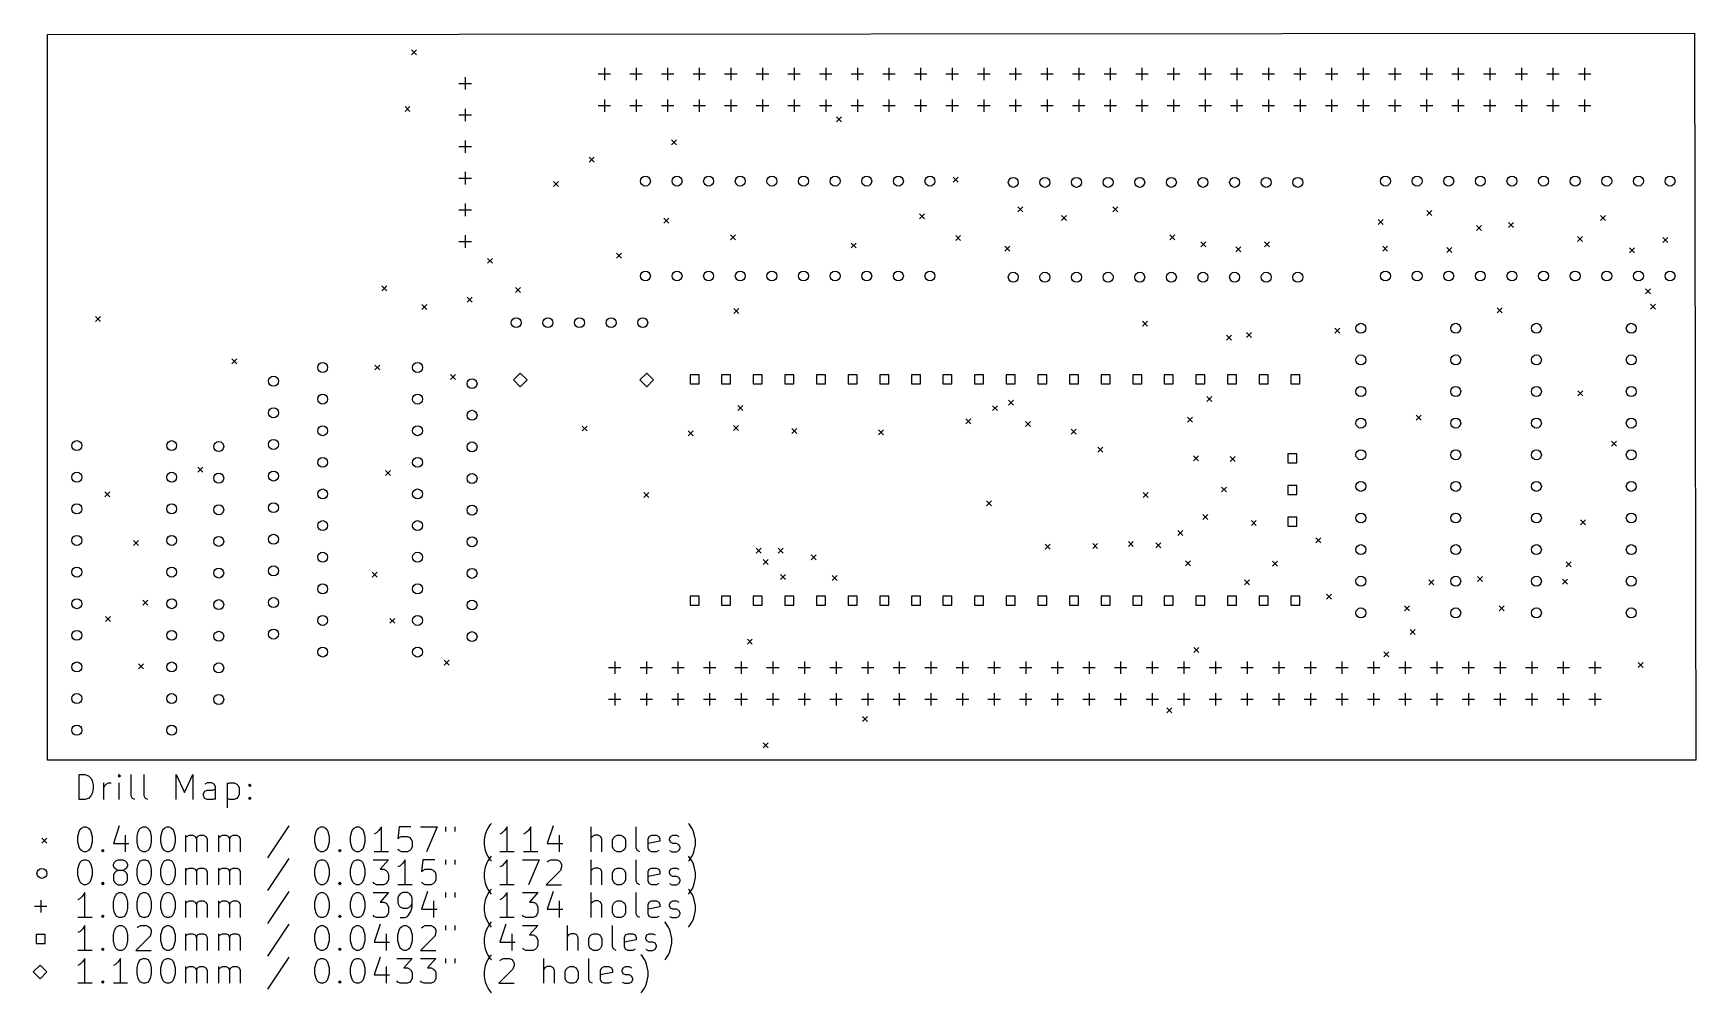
# Model space of a CAD drawing. Extents: x 79 to 212, y -156 to -79.
import ezdxf

# ---------------------------------------------------------------- set-up
doc = ezdxf.new("R2010")
doc.units = 0
doc.layers.add('BLACK', color=7, linetype='CONTINUOUS')

msp = doc.modelspace()

# ---------------------------------------------------------------- linework, layer by layer
at = {"layer": 'BLACK', "linetype": 'CONTINUOUS'}
for p, q in [((80, -79), (212.3, -78.9)), ((80, -137.3), (80, -79)), ((212.3, -78.9), (212.4, -137.3)), ((109.238, -80.227), (109.638, -80.627)), ((109.638, -80.227), (109.238, -80.627)), ((113.55, -82.425), (113.55, -83.425)), ((124.23, -82.1725), (125.23, -82.1725)), ((124.73, -81.6725), (124.73, -82.6725)), ((126.77, -82.1725), (127.77, -82.1725)), ((127.27, -81.6725), (127.27, -82.6725)), ((129.31, -82.1725), (130.31, -82.1725)), ((129.81, -81.6725), (129.81, -82.6725)), ((131.85, -82.1725), (132.85, -82.1725)), ((132.35, -81.6725), (132.35, -82.6725)), ((134.39, -82.1725), (135.39, -82.1725)), ((134.89, -81.6725), (134.89, -82.6725)), ((136.93, -82.1725), (137.93, -82.1725)), ((137.43, -81.6725), (137.43, -82.6725)), ((139.47, -82.1725), (140.47, -82.1725)), ((139.97, -81.6725), (139.97, -82.6725)), ((142.01, -82.1725), (143.01, -82.1725)), ((142.51, -81.6725), (142.51, -82.6725)), ((144.55, -82.1725), (145.55, -82.1725)), ((145.05, -81.6725), (145.05, -82.6725)), ((147.09, -82.1725), (148.09, -82.1725)), ((147.59, -81.6725), (147.59, -82.6725)), ((149.63, -82.1725), (150.63, -82.1725)), ((150.13, -81.6725), (150.13, -82.6725)), ((152.17, -82.1725), (153.17, -82.1725)), ((152.67, -81.6725), (152.67, -82.6725)), ((154.71, -82.1725), (155.71, -82.1725)), ((155.21, -81.6725), (155.21, -82.6725)), ((157.25, -82.1725), (158.25, -82.1725)), ((157.75, -81.6725), (157.75, -82.6725)), ((159.79, -82.1725), (160.79, -82.1725)), ((160.29, -81.6725), (160.29, -82.6725)), ((162.33, -82.1725), (163.33, -82.1725)), ((162.83, -81.6725), (162.83, -82.6725)), ((164.87, -82.1725), (165.87, -82.1725)), ((165.37, -81.6725), (165.37, -82.6725)), ((167.41, -82.1725), (168.41, -82.1725)), ((167.91, -81.6725), (167.91, -82.6725)), ((169.95, -82.1725), (170.95, -82.1725)), ((170.45, -81.6725), (170.45, -82.6725)), ((172.49, -82.1725), (173.49, -82.1725)), ((172.99, -81.6725), (172.99, -82.6725)), ((175.03, -82.1725), (176.03, -82.1725)), ((175.53, -81.6725), (175.53, -82.6725)), ((177.57, -82.1725), (178.57, -82.1725)), ((178.07, -81.6725), (178.07, -82.6725)), ((180.11, -82.1725), (181.11, -82.1725)), ((180.61, -81.6725), (180.61, -82.6725)), ((182.65, -82.1725), (183.65, -82.1725)), ((183.15, -81.6725), (183.15, -82.6725)), ((185.19, -82.1725), (186.19, -82.1725)), ((185.69, -81.6725), (185.69, -82.6725)), ((187.73, -82.1725), (188.73, -82.1725)), ((188.23, -81.6725), (188.23, -82.6725)), ((190.27, -82.1725), (191.27, -82.1725)), ((190.77, -81.6725), (190.77, -82.6725)), ((192.81, -82.1725), (193.81, -82.1725)), ((193.31, -81.6725), (193.31, -82.6725)), ((195.35, -82.1725), (196.35, -82.1725)), ((195.85, -81.6725), (195.85, -82.6725)), ((197.89, -82.1725), (198.89, -82.1725)), ((198.39, -81.6725), (198.39, -82.6725)), ((200.43, -82.1725), (201.43, -82.1725)), ((200.93, -81.6725), (200.93, -82.6725)), ((202.97, -82.1725), (203.97, -82.1725)), ((203.47, -81.6725), (203.47, -82.6725)), ((113.05, -82.925), (114.05, -82.925)), ((108.714, -84.7885), (109.114, -85.1885)), ((109.114, -84.7885), (108.714, -85.1885)), ((113.05, -85.465), (114.05, -85.465)), ((113.55, -84.965), (113.55, -85.965)), ((124.23, -84.7125), (125.23, -84.7125)), ((124.73, -84.2125), (124.73, -85.2125)), ((126.77, -84.7125), (127.77, -84.7125)), ((127.27, -84.2125), (127.27, -85.2125)), ((129.31, -84.7125), (130.31, -84.7125)), ((129.81, -84.2125), (129.81, -85.2125)), ((131.85, -84.7125), (132.85, -84.7125)), ((132.35, -84.2125), (132.35, -85.2125)), ((134.39, -84.7125), (135.39, -84.7125)), ((134.89, -84.2125), (134.89, -85.2125)), ((136.93, -84.7125), (137.93, -84.7125)), ((137.43, -84.2125), (137.43, -85.2125)), ((139.47, -84.7125), (140.47, -84.7125)), ((139.97, -84.2125), (139.97, -85.2125)), ((142.01, -84.7125), (143.01, -84.7125)), ((142.51, -84.2125), (142.51, -85.2125)), ((144.55, -84.7125), (145.55, -84.7125)), ((145.05, -84.2125), (145.05, -85.2125)), ((147.09, -84.7125), (148.09, -84.7125)), ((147.59, -84.2125), (147.59, -85.2125)), ((149.63, -84.7125), (150.63, -84.7125)), ((150.13, -84.2125), (150.13, -85.2125)), ((152.17, -84.7125), (153.17, -84.7125)), ((152.67, -84.2125), (152.67, -85.2125)), ((154.71, -84.7125), (155.71, -84.7125)), ((155.21, -84.2125), (155.21, -85.2125)), ((157.25, -84.7125), (158.25, -84.7125)), ((157.75, -84.2125), (157.75, -85.2125)), ((159.79, -84.7125), (160.79, -84.7125)), ((160.29, -84.2125), (160.29, -85.2125)), ((162.33, -84.7125), (163.33, -84.7125)), ((162.83, -84.2125), (162.83, -85.2125)), ((164.87, -84.7125), (165.87, -84.7125)), ((165.37, -84.2125), (165.37, -85.2125)), ((167.41, -84.7125), (168.41, -84.7125)), ((167.91, -84.2125), (167.91, -85.2125)), ((169.95, -84.7125), (170.95, -84.7125)), ((170.45, -84.2125), (170.45, -85.2125)), ((172.49, -84.7125), (173.49, -84.7125)), ((172.99, -84.2125), (172.99, -85.2125)), ((175.03, -84.7125), (176.03, -84.7125)), ((175.53, -84.2125), (175.53, -85.2125)), ((177.57, -84.7125), (178.57, -84.7125)), ((178.07, -84.2125), (178.07, -85.2125)), ((180.11, -84.7125), (181.11, -84.7125)), ((180.61, -84.2125), (180.61, -85.2125)), ((182.65, -84.7125), (183.65, -84.7125)), ((183.15, -84.2125), (183.15, -85.2125)), ((185.19, -84.7125), (186.19, -84.7125)), ((185.69, -84.2125), (185.69, -85.2125)), ((187.73, -84.7125), (188.73, -84.7125)), ((188.23, -84.2125), (188.23, -85.2125)), ((190.27, -84.7125), (191.27, -84.7125)), ((190.77, -84.2125), (190.77, -85.2125)), ((192.81, -84.7125), (193.81, -84.7125)), ((193.31, -84.2125), (193.31, -85.2125)), ((195.35, -84.7125), (196.35, -84.7125)), ((195.85, -84.2125), (195.85, -85.2125)), ((197.89, -84.7125), (198.89, -84.7125)), ((198.39, -84.2125), (198.39, -85.2125)), ((200.43, -84.7125), (201.43, -84.7125)), ((200.93, -84.2125), (200.93, -85.2125)), ((202.97, -84.7125), (203.97, -84.7125)), ((203.47, -84.2125), (203.47, -85.2125)), ((143.375, -85.6192), (143.775, -86.0192)), ((143.775, -85.6192), (143.375, -86.0192)), ((113.05, -88.005), (114.05, -88.005)), ((113.55, -87.505), (113.55, -88.505)), ((130.126, -87.4507), (130.526, -87.8507)), ((130.526, -87.4507), (130.126, -87.8507)), ((123.5, -88.85), (123.9, -89.25)), ((123.9, -88.85), (123.5, -89.25)), ((113.05, -90.545), (114.05, -90.545)), ((113.55, -90.045), (113.55, -91.045)), ((120.65, -90.8), (121.05, -91.2)), ((121.05, -90.8), (120.65, -91.2)), ((152.753, -90.4609), (153.153, -90.8609)), ((153.153, -90.4609), (152.753, -90.8609)), ((113.05, -93.085), (114.05, -93.085)), ((113.55, -92.585), (113.55, -93.585)), ((150.032, -93.3971), (150.432, -93.7971)), ((150.432, -93.3971), (150.032, -93.7971)), ((157.95, -92.8461), (158.35, -93.2461)), ((158.35, -92.8461), (157.95, -93.2461)), ((165.575, -92.852), (165.975, -93.252)), ((165.975, -92.852), (165.575, -93.252)), ((190.8, -93.15), (191.2, -93.55)), ((191.2, -93.15), (190.8, -93.55)), ((129.506, -93.7532), (129.906, -94.1532)), ((129.906, -93.7532), (129.506, -94.1532)), ((161.45, -93.55), (161.85, -93.95)), ((161.85, -93.55), (161.45, -93.95)), ((186.893, -93.8665), (187.293, -94.2665)), ((187.293, -93.8665), (186.893, -94.2665)), ((194.8, -94.35), (195.2, -94.75)), ((195.2, -94.35), (194.8, -94.75)), ((197.35, -94.1), (197.75, -94.5)), ((197.75, -94.1), (197.35, -94.5)), ((204.75, -93.55), (205.15, -93.95)), ((205.15, -93.55), (204.75, -93.95)), ((113.05, -95.625), (114.05, -95.625)), ((113.55, -95.125), (113.55, -96.125)), ((134.856, -95.0877), (135.255, -95.4877)), ((135.255, -95.0877), (134.856, -95.4877)), ((144.55, -95.75), (144.95, -96.15)), ((144.95, -95.75), (144.55, -96.15)), ((152.95, -95.15), (153.35, -95.55)), ((153.35, -95.15), (152.95, -95.55)), ((156.9, -96), (157.3, -96.4)), ((157.3, -96), (156.9, -96.4)), ((170.15, -95.1), (170.55, -95.5)), ((170.55, -95.1), (170.15, -95.5)), ((172.65, -95.65), (173.05, -96.05)), ((173.05, -95.65), (172.65, -96.05)), ((175.45, -96.05), (175.85, -96.45)), ((175.85, -96.05), (175.45, -96.45)), ((177.75, -95.65), (178.15, -96.05)), ((178.15, -95.65), (177.75, -96.05)), ((187.25, -96), (187.65, -96.4)), ((187.65, -96), (187.25, -96.4)), ((192.4, -96.1), (192.8, -96.5)), ((192.8, -96.1), (192.4, -96.5)), ((202.899, -95.2211), (203.299, -95.6211)), ((203.299, -95.2211), (202.899, -95.6211)), ((207.089, -96.1301), (207.489, -96.5301)), ((207.489, -96.1301), (207.089, -96.5301)), ((209.75, -95.3), (210.15, -95.7)), ((210.15, -95.3), (209.75, -95.7)), ((115.342, -96.9821), (115.742, -97.3821)), ((115.742, -96.9821), (115.342, -97.3821)), ((125.711, -96.5626), (126.111, -96.9626)), ((126.111, -96.5626), (125.711, -96.9626)), ((106.85, -99.2), (107.25, -99.6)), ((107.25, -99.2), (106.85, -99.6)), ((113.71, -100.11), (114.111, -100.51)), ((114.111, -100.11), (113.71, -100.51)), ((117.595, -99.3334), (117.995, -99.7334)), ((117.995, -99.3334), (117.595, -99.7334)), ((208.354, -99.4238), (208.754, -99.8238)), ((208.754, -99.4238), (208.354, -99.8238)), ((110.061, -100.686), (110.461, -101.086)), ((110.461, -100.686), (110.061, -101.086)), ((135.136, -101.008), (135.536, -101.408)), ((135.536, -101.008), (135.136, -101.408)), ((196.44, -100.95), (196.84, -101.35)), ((196.84, -100.95), (196.44, -101.35)), ((208.776, -100.663), (209.176, -101.063)), ((209.176, -100.663), (208.776, -101.063)), ((83.85, -101.65), (84.25, -102.05)), ((84.25, -101.65), (83.85, -102.05)), ((167.949, -102.027), (168.349, -102.427)), ((168.349, -102.027), (167.949, -102.427)), ((183.416, -102.603), (183.816, -103.003)), ((183.816, -102.603), (183.416, -103.003)), ((174.7, -103.143), (175.1, -103.543)), ((175.1, -103.143), (174.7, -103.543)), ((176.315, -102.941), (176.715, -103.341)), ((176.715, -102.941), (176.315, -103.341)), ((94.8, -105.05), (95.2, -105.45)), ((95.2, -105.05), (94.8, -105.45)), ((106.283, -105.55), (106.683, -105.95)), ((106.683, -105.55), (106.283, -105.95)), ((112.367, -106.314), (112.767, -106.714)), ((112.767, -106.314), (112.367, -106.714)), ((117.97, -106.2), (117.42, -106.75)), ((117.42, -106.75), (117.97, -107.3)), ((118.52, -106.75), (117.97, -106.2)), ((117.97, -107.3), (118.52, -106.75)), ((128.13, -106.2), (127.58, -106.75)), ((127.58, -106.75), (128.13, -107.3)), ((128.68, -106.75), (128.13, -106.2)), ((128.13, -107.3), (128.68, -106.75)), ((132.331, -106.349), (131.609, -106.349)), ((131.609, -106.349), (131.609, -107.071)), ((132.331, -107.071), (132.331, -106.349)), ((134.871, -106.349), (134.149, -106.349)), ((134.149, -106.349), (134.149, -107.071)), ((134.871, -107.071), (134.871, -106.349)), ((137.411, -106.349), (136.689, -106.349)), ((136.689, -106.349), (136.689, -107.071)), ((137.411, -107.071), (137.411, -106.349)), ((139.951, -106.349), (139.229, -106.349)), ((139.229, -106.349), (139.229, -107.071)), ((139.951, -107.071), (139.951, -106.349)), ((142.491, -106.349), (141.769, -106.349)), ((141.769, -106.349), (141.769, -107.071)), ((142.491, -107.071), (142.491, -106.349)), ((145.031, -106.349), (144.309, -106.349)), ((144.309, -106.349), (144.309, -107.071)), ((145.031, -107.071), (145.031, -106.349)), ((147.571, -106.349), (146.849, -106.349)), ((146.849, -106.349), (146.849, -107.071)), ((147.571, -107.071), (147.571, -106.349)), ((150.111, -106.349), (149.389, -106.349)), ((149.389, -106.349), (149.389, -107.071)), ((150.111, -107.071), (150.111, -106.349)), ((152.651, -106.349), (151.929, -106.349)), ((151.929, -106.349), (151.929, -107.071)), ((152.651, -107.071), (152.651, -106.349)), ((155.191, -106.349), (154.469, -106.349)), ((154.469, -106.349), (154.469, -107.071)), ((155.191, -107.071), (155.191, -106.349)), ((157.731, -106.349), (157.009, -106.349)), ((157.009, -106.349), (157.009, -107.071)), ((157.731, -107.071), (157.731, -106.349)), ((160.271, -106.349), (159.549, -106.349)), ((159.549, -106.349), (159.549, -107.071)), ((160.271, -107.071), (160.271, -106.349)), ((162.811, -106.349), (162.089, -106.349)), ((162.089, -106.349), (162.089, -107.071)), ((162.811, -107.071), (162.811, -106.349)), ((165.351, -106.349), (164.629, -106.349)), ((164.629, -106.349), (164.629, -107.071)), ((165.351, -107.071), (165.351, -106.349)), ((167.891, -106.349), (167.169, -106.349)), ((167.169, -106.349), (167.169, -107.071)), ((167.891, -107.071), (167.891, -106.349)), ((170.431, -106.349), (169.709, -106.349)), ((169.709, -106.349), (169.709, -107.071)), ((170.431, -107.071), (170.431, -106.349)), ((172.971, -106.349), (172.249, -106.349)), ((172.249, -106.349), (172.249, -107.071)), ((172.971, -107.071), (172.971, -106.349)), ((175.511, -106.349), (174.789, -106.349)), ((174.789, -106.349), (174.789, -107.071)), ((175.511, -107.071), (175.511, -106.349)), ((178.051, -106.349), (177.329, -106.349)), ((177.329, -106.349), (177.329, -107.071)), ((178.051, -107.071), (178.051, -106.349)), ((180.591, -106.349), (179.869, -106.349)), ((179.869, -106.349), (179.869, -107.071)), ((180.591, -107.071), (180.591, -106.349)), ((131.609, -107.071), (132.331, -107.071)), ((134.149, -107.071), (134.871, -107.071)), ((136.689, -107.071), (137.411, -107.071)), ((139.229, -107.071), (139.951, -107.071)), ((141.769, -107.071), (142.491, -107.071)), ((144.309, -107.071), (145.031, -107.071)), ((146.849, -107.071), (147.571, -107.071)), ((149.389, -107.071), (150.111, -107.071)), ((151.929, -107.071), (152.651, -107.071)), ((154.469, -107.071), (155.191, -107.071)), ((157.009, -107.071), (157.731, -107.071)), ((159.549, -107.071), (160.271, -107.071)), ((162.089, -107.071), (162.811, -107.071)), ((164.629, -107.071), (165.351, -107.071)), ((167.169, -107.071), (167.891, -107.071)), ((169.709, -107.071), (170.431, -107.071)), ((172.249, -107.071), (172.971, -107.071)), ((173.135, -108.078), (173.535, -108.478)), ((173.535, -108.078), (173.135, -108.478)), ((174.789, -107.071), (175.511, -107.071)), ((177.329, -107.071), (178.051, -107.071)), ((179.869, -107.071), (180.591, -107.071)), ((202.933, -107.626), (203.333, -108.026)), ((203.333, -107.626), (202.933, -108.026)), ((135.45, -108.805), (135.85, -109.206)), ((135.85, -108.805), (135.45, -109.206)), ((155.913, -108.817), (156.313, -109.217)), ((156.313, -108.817), (155.913, -109.217)), ((157.195, -108.367), (157.594, -108.767)), ((157.594, -108.367), (157.195, -108.767)), ((122.95, -110.45), (123.35, -110.85)), ((123.35, -110.45), (122.95, -110.85)), ((135.1, -110.4), (135.5, -110.8)), ((135.5, -110.4), (135.1, -110.8)), ((139.8, -110.65), (140.2, -111.05)), ((140.2, -110.65), (139.8, -111.05)), ((146.75, -110.75), (147.15, -111.15)), ((147.15, -110.75), (146.75, -111.15)), ((153.767, -109.883), (154.167, -110.283)), ((154.167, -109.883), (153.767, -110.283)), ((158.554, -110.089), (158.954, -110.489)), ((158.954, -110.089), (158.554, -110.489)), ((162.219, -110.707), (162.619, -111.107)), ((162.619, -110.707), (162.219, -111.107)), ((171.579, -109.75), (171.979, -110.15)), ((171.979, -109.75), (171.579, -110.15)), ((189.93, -109.572), (190.33, -109.971)), ((190.33, -109.572), (189.93, -109.971)), ((131.45, -110.85), (131.85, -111.25)), ((131.85, -110.85), (131.45, -111.25)), ((164.379, -112.163), (164.779, -112.563)), ((164.779, -112.163), (164.379, -112.563)), ((205.631, -111.662), (206.031, -112.062)), ((206.031, -111.662), (205.631, -112.062)), ((172.05, -112.85), (172.45, -113.25)), ((172.45, -112.85), (172.05, -113.25)), ((175, -112.9), (175.4, -113.3)), ((175.4, -112.9), (175, -113.3)), ((180.361, -112.699), (179.639, -112.699)), ((179.639, -112.699), (179.639, -113.421)), ((179.639, -113.421), (180.361, -113.421)), ((180.361, -113.421), (180.361, -112.699)), ((92.0775, -113.751), (92.4775, -114.151)), ((92.4775, -113.751), (92.0775, -114.151)), ((107.159, -114.037), (107.559, -114.437)), ((107.559, -114.037), (107.159, -114.437)), ((84.6, -115.75), (85, -116.15)), ((85, -115.75), (84.6, -116.15)), ((127.9, -115.8), (128.3, -116.2)), ((128.3, -115.8), (127.9, -116.2)), ((168.023, -115.793), (168.423, -116.193)), ((168.423, -115.793), (168.023, -116.193)), ((174.3, -115.35), (174.7, -115.75)), ((174.7, -115.35), (174.3, -115.75)), ((180.361, -115.239), (179.639, -115.239)), ((179.639, -115.239), (179.639, -115.961)), ((179.639, -115.961), (180.361, -115.961)), ((180.361, -115.961), (180.361, -115.239)), ((155.438, -116.461), (155.838, -116.861)), ((155.838, -116.461), (155.438, -116.861)), ((170.8, -118.85), (171.2, -119.25)), ((171.2, -118.85), (170.8, -119.25)), ((172.8, -117.55), (173.2, -117.95)), ((173.2, -117.55), (172.8, -117.95)), ((176.7, -118.05), (177.1, -118.45)), ((177.1, -118.05), (176.7, -118.45)), ((180.361, -117.779), (179.639, -117.779)), ((179.639, -117.779), (179.639, -118.501)), ((179.639, -118.501), (180.361, -118.501)), ((180.361, -118.501), (180.361, -117.779)), ((203.139, -117.995), (203.539, -118.395)), ((203.539, -117.995), (203.139, -118.395)), ((86.9, -119.65), (87.3, -120.05)), ((87.3, -119.65), (86.9, -120.05)), ((160.141, -119.955), (160.54, -120.355)), ((160.54, -119.955), (160.141, -120.355)), ((163.955, -119.897), (164.355, -120.297)), ((164.355, -119.897), (163.955, -120.297)), ((166.819, -119.735), (167.219, -120.135)), ((167.219, -119.735), (166.819, -120.135)), ((169.03, -119.839), (169.43, -120.239)), ((169.43, -119.839), (169.03, -120.239)), ((181.885, -119.422), (182.285, -119.822)), ((182.285, -119.422), (181.885, -119.822)), ((136.92, -120.274), (137.32, -120.674)), ((137.32, -120.274), (136.92, -120.674)), ((137.495, -121.18), (137.895, -121.58)), ((137.895, -121.18), (137.495, -121.58)), ((138.698, -120.258), (139.098, -120.658)), ((139.098, -120.258), (138.698, -120.658)), ((141.343, -120.803), (141.743, -121.203)), ((141.743, -120.803), (141.343, -121.203)), ((171.424, -121.286), (171.824, -121.686)), ((171.824, -121.286), (171.424, -121.686)), ((178.4, -121.3), (178.8, -121.7)), ((178.8, -121.3), (178.4, -121.7)), ((201.996, -121.37), (202.396, -121.77)), ((202.396, -121.37), (201.996, -121.77)), ((106.083, -122.194), (106.483, -122.594)), ((106.483, -122.194), (106.083, -122.594)), ((138.882, -122.383), (139.282, -122.783)), ((139.282, -122.383), (138.882, -122.783)), ((143.025, -122.458), (143.425, -122.858)), ((143.425, -122.458), (143.025, -122.858)), ((176.158, -122.816), (176.558, -123.216)), ((176.558, -122.816), (176.158, -123.216)), ((190.95, -122.8), (191.35, -123.2)), ((191.35, -122.8), (190.95, -123.2)), ((194.865, -122.542), (195.265, -122.942)), ((195.265, -122.542), (194.865, -122.942)), ((201.685, -122.764), (202.085, -123.164)), ((202.085, -122.764), (201.685, -123.164)), ((132.331, -124.129), (131.609, -124.129)), ((131.609, -124.129), (131.609, -124.851)), ((132.331, -124.851), (132.331, -124.129)), ((134.871, -124.129), (134.149, -124.129)), ((134.149, -124.129), (134.149, -124.851)), ((134.871, -124.851), (134.871, -124.129)), ((137.411, -124.129), (136.689, -124.129)), ((136.689, -124.129), (136.689, -124.851)), ((137.411, -124.851), (137.411, -124.129)), ((139.951, -124.129), (139.229, -124.129)), ((139.229, -124.129), (139.229, -124.851)), ((139.951, -124.851), (139.951, -124.129)), ((142.491, -124.129), (141.769, -124.129)), ((141.769, -124.129), (141.769, -124.851)), ((142.491, -124.851), (142.491, -124.129)), ((145.031, -124.129), (144.309, -124.129)), ((144.309, -124.129), (144.309, -124.851)), ((145.031, -124.851), (145.031, -124.129)), ((147.571, -124.129), (146.849, -124.129)), ((146.849, -124.129), (146.849, -124.851)), ((147.571, -124.851), (147.571, -124.129)), ((150.111, -124.129), (149.389, -124.129)), ((149.389, -124.129), (149.389, -124.851)), ((150.111, -124.851), (150.111, -124.129)), ((152.651, -124.129), (151.929, -124.129)), ((151.929, -124.129), (151.929, -124.851)), ((152.651, -124.851), (152.651, -124.129)), ((155.191, -124.129), (154.469, -124.129)), ((154.469, -124.129), (154.469, -124.851)), ((155.191, -124.851), (155.191, -124.129)), ((157.731, -124.129), (157.009, -124.129)), ((157.009, -124.129), (157.009, -124.851)), ((157.731, -124.851), (157.731, -124.129)), ((160.271, -124.129), (159.549, -124.129)), ((159.549, -124.129), (159.549, -124.851)), ((160.271, -124.851), (160.271, -124.129)), ((162.811, -124.129), (162.089, -124.129)), ((162.089, -124.129), (162.089, -124.851)), ((162.811, -124.851), (162.811, -124.129)), ((165.351, -124.129), (164.629, -124.129)), ((164.629, -124.129), (164.629, -124.851)), ((165.351, -124.851), (165.351, -124.129)), ((167.891, -124.129), (167.169, -124.129)), ((167.169, -124.129), (167.169, -124.851)), ((167.891, -124.851), (167.891, -124.129)), ((170.431, -124.129), (169.709, -124.129)), ((169.709, -124.129), (169.709, -124.851)), ((170.431, -124.851), (170.431, -124.129)), ((172.971, -124.129), (172.249, -124.129)), ((172.249, -124.129), (172.249, -124.851)), ((172.971, -124.851), (172.971, -124.129)), ((175.511, -124.129), (174.789, -124.129)), ((174.789, -124.129), (174.789, -124.851)), ((175.511, -124.851), (175.511, -124.129)), ((178.051, -124.129), (177.329, -124.129)), ((177.329, -124.129), (177.329, -124.851)), ((178.051, -124.851), (178.051, -124.129)), ((180.591, -124.129), (179.869, -124.129)), ((179.869, -124.129), (179.869, -124.851)), ((180.591, -124.851), (180.591, -124.129)), ((182.75, -123.95), (183.15, -124.35)), ((183.15, -123.95), (182.75, -124.35)), ((87.65, -124.45), (88.05, -124.85)), ((88.05, -124.45), (87.65, -124.85)), ((131.609, -124.851), (132.331, -124.851)), ((134.149, -124.851), (134.871, -124.851)), ((136.689, -124.851), (137.411, -124.851)), ((139.229, -124.851), (139.951, -124.851)), ((141.769, -124.851), (142.491, -124.851)), ((144.309, -124.851), (145.031, -124.851)), ((146.849, -124.851), (147.571, -124.851)), ((149.389, -124.851), (150.111, -124.851)), ((151.929, -124.851), (152.651, -124.851)), ((154.469, -124.851), (155.191, -124.851)), ((157.009, -124.851), (157.731, -124.851)), ((159.549, -124.851), (160.271, -124.851)), ((162.089, -124.851), (162.811, -124.851)), ((164.629, -124.851), (165.351, -124.851)), ((167.169, -124.851), (167.891, -124.851)), ((169.709, -124.851), (170.431, -124.851)), ((172.249, -124.851), (172.971, -124.851)), ((174.789, -124.851), (175.511, -124.851)), ((177.329, -124.851), (178.051, -124.851)), ((179.869, -124.851), (180.591, -124.851)), ((188.999, -124.896), (189.399, -125.296)), ((189.399, -124.896), (188.999, -125.296)), ((196.612, -124.89), (197.012, -125.29)), ((197.012, -124.89), (196.612, -125.29)), ((84.65, -125.75), (85.05, -126.15)), ((85.05, -125.75), (84.65, -126.15)), ((107.5, -125.9), (107.9, -126.3)), ((107.9, -125.9), (107.5, -126.3)), ((189.449, -126.798), (189.849, -127.198)), ((189.849, -126.798), (189.449, -127.198)), ((136.214, -127.573), (136.614, -127.973)), ((136.614, -127.573), (136.214, -127.973)), ((111.85, -129.25), (112.25, -129.65)), ((112.25, -129.25), (111.85, -129.65)), ((125.56, -129.36), (125.56, -130.36)), ((128.1, -129.36), (128.1, -130.36)), ((130.64, -129.36), (130.64, -130.36)), ((133.18, -129.36), (133.18, -130.36)), ((135.72, -129.36), (135.72, -130.36)), ((138.26, -129.36), (138.26, -130.36)), ((140.8, -129.36), (140.8, -130.36)), ((143.34, -129.36), (143.34, -130.36)), ((145.88, -129.36), (145.88, -130.36)), ((148.42, -129.36), (148.42, -130.36)), ((150.96, -129.36), (150.96, -130.36)), ((153.5, -129.36), (153.5, -130.36)), ((156.04, -129.36), (156.04, -130.36)), ((158.58, -129.36), (158.58, -130.36)), ((161.12, -129.36), (161.12, -130.36)), ((163.66, -129.36), (163.66, -130.36)), ((166.2, -129.36), (166.2, -130.36)), ((168.74, -129.36), (168.74, -130.36)), ((171.28, -129.36), (171.28, -130.36)), ((172.084, -128.255), (172.484, -128.655)), ((172.484, -128.255), (172.084, -128.655)), ((173.82, -129.36), (173.82, -130.36)), ((176.36, -129.36), (176.36, -130.36)), ((178.9, -129.36), (178.9, -130.36)), ((181.44, -129.36), (181.44, -130.36)), ((183.98, -129.36), (183.98, -130.36)), ((186.52, -129.36), (186.52, -130.36)), ((187.343, -128.583), (187.743, -128.983)), ((187.743, -128.583), (187.343, -128.983)), ((189.06, -129.36), (189.06, -130.36)), ((191.6, -129.36), (191.6, -130.36)), ((194.14, -129.36), (194.14, -130.36)), ((196.68, -129.36), (196.68, -130.36)), ((199.22, -129.36), (199.22, -130.36)), ((201.76, -129.36), (201.76, -130.36)), ((204.3, -129.36), (204.3, -130.36)), ((207.766, -129.443), (208.166, -129.843)), ((208.166, -129.443), (207.766, -129.843)), ((87.3, -129.55), (87.7, -129.95)), ((87.7, -129.55), (87.3, -129.95)), ((125.06, -129.86), (126.06, -129.86)), ((127.6, -129.86), (128.6, -129.86)), ((130.14, -129.86), (131.14, -129.86)), ((132.68, -129.86), (133.68, -129.86)), ((135.22, -129.86), (136.22, -129.86)), ((137.76, -129.86), (138.76, -129.86)), ((140.3, -129.86), (141.3, -129.86)), ((142.84, -129.86), (143.84, -129.86)), ((145.38, -129.86), (146.38, -129.86)), ((147.92, -129.86), (148.92, -129.86)), ((150.46, -129.86), (151.46, -129.86)), ((153, -129.86), (154, -129.86)), ((155.54, -129.86), (156.54, -129.86)), ((158.08, -129.86), (159.08, -129.86)), ((160.62, -129.86), (161.62, -129.86)), ((163.16, -129.86), (164.16, -129.86)), ((165.7, -129.86), (166.7, -129.86)), ((168.24, -129.86), (169.24, -129.86)), ((170.78, -129.86), (171.78, -129.86)), ((173.32, -129.86), (174.32, -129.86)), ((175.86, -129.86), (176.86, -129.86)), ((178.4, -129.86), (179.4, -129.86)), ((180.94, -129.86), (181.94, -129.86)), ((183.48, -129.86), (184.48, -129.86)), ((186.02, -129.86), (187.02, -129.86)), ((188.56, -129.86), (189.56, -129.86)), ((191.1, -129.86), (192.1, -129.86)), ((193.64, -129.86), (194.64, -129.86)), ((196.18, -129.86), (197.18, -129.86)), ((198.72, -129.86), (199.72, -129.86)), ((201.26, -129.86), (202.26, -129.86)), ((203.8, -129.86), (204.8, -129.86)), ((125.56, -131.9), (125.56, -132.9)), ((128.1, -131.9), (128.1, -132.9)), ((130.64, -131.9), (130.64, -132.9)), ((133.18, -131.9), (133.18, -132.9)), ((135.72, -131.9), (135.72, -132.9)), ((138.26, -131.9), (138.26, -132.9)), ((140.8, -131.9), (140.8, -132.9)), ((143.34, -131.9), (143.34, -132.9)), ((145.88, -131.9), (145.88, -132.9)), ((148.42, -131.9), (148.42, -132.9)), ((150.96, -131.9), (150.96, -132.9)), ((153.5, -131.9), (153.5, -132.9)), ((156.04, -131.9), (156.04, -132.9)), ((158.58, -131.9), (158.58, -132.9)), ((161.12, -131.9), (161.12, -132.9)), ((163.66, -131.9), (163.66, -132.9)), ((166.2, -131.9), (166.2, -132.9)), ((168.74, -131.9), (168.74, -132.9)), ((171.28, -131.9), (171.28, -132.9)), ((173.82, -131.9), (173.82, -132.9)), ((176.36, -131.9), (176.36, -132.9)), ((178.9, -131.9), (178.9, -132.9)), ((181.44, -131.9), (181.44, -132.9)), ((183.98, -131.9), (183.98, -132.9)), ((186.52, -131.9), (186.52, -132.9)), ((189.06, -131.9), (189.06, -132.9)), ((191.6, -131.9), (191.6, -132.9)), ((194.14, -131.9), (194.14, -132.9)), ((196.68, -131.9), (196.68, -132.9)), ((199.22, -131.9), (199.22, -132.9)), ((201.76, -131.9), (201.76, -132.9)), ((204.3, -131.9), (204.3, -132.9)), ((125.06, -132.4), (126.06, -132.4)), ((127.6, -132.4), (128.6, -132.4)), ((130.14, -132.4), (131.14, -132.4)), ((132.68, -132.4), (133.68, -132.4)), ((135.22, -132.4), (136.22, -132.4)), ((137.76, -132.4), (138.76, -132.4)), ((140.3, -132.4), (141.3, -132.4)), ((142.84, -132.4), (143.84, -132.4)), ((145.38, -132.4), (146.38, -132.4)), ((147.92, -132.4), (148.92, -132.4)), ((150.46, -132.4), (151.46, -132.4)), ((153, -132.4), (154, -132.4)), ((155.54, -132.4), (156.54, -132.4)), ((158.08, -132.4), (159.08, -132.4)), ((160.62, -132.4), (161.62, -132.4)), ((163.16, -132.4), (164.16, -132.4)), ((165.7, -132.4), (166.7, -132.4)), ((168.24, -132.4), (169.24, -132.4)), ((169.916, -133.1), (170.316, -133.5)), ((170.316, -133.1), (169.916, -133.5)), ((170.78, -132.4), (171.78, -132.4)), ((173.32, -132.4), (174.32, -132.4)), ((175.86, -132.4), (176.86, -132.4)), ((178.4, -132.4), (179.4, -132.4)), ((180.94, -132.4), (181.94, -132.4)), ((183.48, -132.4), (184.48, -132.4)), ((186.02, -132.4), (187.02, -132.4)), ((188.56, -132.4), (189.56, -132.4)), ((191.1, -132.4), (192.1, -132.4)), ((193.64, -132.4), (194.64, -132.4)), ((196.18, -132.4), (197.18, -132.4)), ((198.72, -132.4), (199.72, -132.4)), ((201.26, -132.4), (202.26, -132.4)), ((203.8, -132.4), (204.8, -132.4)), ((145.472, -133.778), (145.872, -134.178)), ((145.872, -133.778), (145.472, -134.178)), ((137.496, -135.897), (137.896, -136.297)), ((137.896, -135.897), (137.496, -136.297)), ((212.4, -137.3), (80, -137.3)), ((82.5262, -140.455), (82.5262, -138.455)), ((82.5262, -138.455), (83.0024, -138.455)), ((83.0024, -138.455), (83.2881, -138.55)), ((83.2881, -138.55), (83.4786, -138.74)), ((83.4786, -138.74), (83.5738, -138.931)), ((85.7643, -138.455), (85.669, -138.55)), ((85.669, -138.55), (85.7643, -138.645)), ((85.8595, -138.55), (85.7643, -138.455)), ((85.7643, -138.455), (85.7643, -138.645)), ((85.7643, -138.645), (85.8595, -138.55)), ((86.7167, -140.169), (86.7167, -138.455)), ((87.7643, -140.169), (87.7643, -138.455)), ((90.3357, -140.455), (90.3357, -138.455)), ((90.3357, -138.455), (91.0024, -139.883)), ((91.0024, -139.883), (91.669, -138.455)), ((91.669, -138.455), (91.669, -140.455)), ((83.4786, -140.169), (83.2881, -140.36)), ((83.5738, -139.979), (83.4786, -140.169)), ((83.5738, -138.931), (83.669, -139.312)), ((83.669, -139.598), (83.5738, -139.979)), ((83.669, -139.312), (83.669, -139.598)), ((84.5262, -140.455), (84.5262, -139.121)), ((84.5262, -139.502), (84.6214, -139.312)), ((84.6214, -139.312), (84.7167, -139.217)), ((84.7167, -139.217), (84.9071, -139.121)), ((84.9071, -139.121), (85.0976, -139.121)), ((85.7643, -140.455), (85.7643, -139.121)), ((86.8119, -140.36), (86.7167, -140.169)), ((87.8595, -140.36), (87.7643, -140.169)), ((92.5262, -139.979), (92.6214, -139.788)), ((92.5262, -140.169), (92.5262, -139.979)), ((92.6214, -140.36), (92.5262, -140.169)), ((92.8119, -139.121), (92.6214, -139.217)), ((92.6214, -139.788), (92.8119, -139.693)), ((93.1929, -139.121), (92.8119, -139.121)), ((92.8119, -139.693), (93.2881, -139.693)), ((93.3833, -139.217), (93.1929, -139.121)), ((93.2881, -139.693), (93.4786, -139.598)), ((93.4786, -139.407), (93.3833, -139.217)), ((93.4786, -140.455), (93.4786, -139.407)), ((94.431, -139.121), (94.431, -141.121)), ((94.431, -139.217), (94.6214, -139.121)), ((94.6214, -139.121), (95.0024, -139.121)), ((95.0024, -139.121), (95.1929, -139.217)), ((95.1929, -139.217), (95.2881, -139.312)), ((95.2881, -139.312), (95.3833, -139.502)), ((95.3833, -140.074), (95.2881, -140.264)), ((95.3833, -139.502), (95.3833, -140.074)), ((96.1452, -139.312), (96.2405, -139.217)), ((96.2405, -139.407), (96.1452, -139.312)), ((96.2405, -139.217), (96.3357, -139.312)), ((96.2405, -139.217), (96.2405, -139.407)), ((96.3357, -139.312), (96.2405, -139.407)), ((83.0024, -140.455), (82.5262, -140.455)), ((83.2881, -140.36), (83.0024, -140.455)), ((87.0024, -140.455), (86.8119, -140.36)), ((88.05, -140.455), (87.8595, -140.36)), ((92.8119, -140.455), (92.6214, -140.36)), ((93.2881, -140.455), (92.8119, -140.455)), ((93.4786, -140.36), (93.2881, -140.455)), ((94.6214, -140.455), (94.431, -140.36)), ((95.0024, -140.455), (94.6214, -140.455)), ((95.1929, -140.36), (95.0024, -140.455)), ((95.2881, -140.264), (95.1929, -140.36)), ((96.1452, -140.36), (96.2405, -140.264)), ((96.2405, -140.455), (96.1452, -140.36)), ((96.2405, -140.264), (96.3357, -140.36)), ((96.2405, -140.264), (96.2405, -140.455)), ((96.3357, -140.36), (96.2405, -140.455)), ((82.5262, -143.036), (82.6214, -142.845)), ((82.6214, -142.845), (82.7167, -142.75)), ((82.7167, -142.75), (82.9071, -142.655)), ((82.9071, -142.655), (83.0976, -142.655)), ((83.0976, -142.655), (83.2881, -142.75)), ((83.2881, -142.75), (83.3833, -142.845)), ((83.3833, -142.845), (83.4786, -143.036)), ((85.7643, -142.56), (85.2881, -143.988)), ((87.2881, -143.036), (87.3833, -142.845)), ((87.3833, -142.845), (87.4786, -142.75)), ((87.4786, -142.75), (87.669, -142.655)), ((87.669, -142.655), (87.8595, -142.655)), ((87.8595, -142.655), (88.05, -142.75)), ((88.05, -142.75), (88.1452, -142.845)), ((88.1452, -142.845), (88.2405, -143.036)), ((89.1929, -143.036), (89.2881, -142.845)), ((89.2881, -142.845), (89.3833, -142.75)), ((89.3833, -142.75), (89.5738, -142.655)), ((89.5738, -142.655), (89.7643, -142.655)), ((89.7643, -142.655), (89.9548, -142.75)), ((89.9548, -142.75), (90.05, -142.845)), ((90.05, -142.845), (90.1452, -143.036)), ((99.3833, -142.56), (97.669, -145.131)), ((101.574, -143.036), (101.669, -142.845)), ((101.669, -142.845), (101.764, -142.75)), ((101.764, -142.75), (101.955, -142.655)), ((101.955, -142.655), (102.145, -142.655)), ((102.145, -142.655), (102.336, -142.75)), ((102.336, -142.75), (102.431, -142.845)), ((102.431, -142.845), (102.526, -143.036)), ((104.431, -143.036), (104.526, -142.845)), ((104.526, -142.845), (104.621, -142.75)), ((104.621, -142.75), (104.812, -142.655)), ((104.812, -142.655), (105.002, -142.655)), ((105.002, -142.655), (105.193, -142.75)), ((105.193, -142.75), (105.288, -142.845)), ((105.288, -142.845), (105.383, -143.036)), ((106.812, -142.655), (106.621, -142.94)), ((106.812, -144.655), (106.812, -142.655)), ((108.24, -142.655), (108.145, -143.607)), ((109.193, -142.655), (108.24, -142.655)), ((109.955, -142.655), (111.288, -142.655)), ((111.288, -142.655), (110.431, -144.655)), ((111.955, -142.655), (111.955, -143.036)), ((112.717, -142.655), (112.717, -143.036)), ((115.288, -142.94), (115.383, -142.75)), ((115.383, -142.75), (115.574, -142.464)), ((115.574, -142.464), (115.669, -142.369)), ((116.907, -142.655), (116.717, -142.94)), ((116.907, -144.655), (116.907, -142.655)), ((118.812, -142.655), (118.621, -142.94)), ((118.812, -144.655), (118.812, -142.655)), ((120.621, -142.56), (120.145, -143.988)), ((123.669, -144.655), (123.669, -142.655)), ((127.288, -144.369), (127.288, -142.655)), ((131.574, -142.464), (131.479, -142.369)), ((131.764, -142.75), (131.574, -142.464)), ((131.86, -142.94), (131.764, -142.75)), ((79.55, -143.55), (79.95, -143.95)), ((79.95, -143.55), (79.55, -143.95)), ((82.431, -143.417), (82.5262, -143.036)), ((82.431, -143.893), (82.431, -143.417)), ((82.5262, -144.274), (82.431, -143.893)), ((83.4786, -143.036), (83.5738, -143.417)), ((83.5738, -143.893), (83.4786, -144.274)), ((83.5738, -143.417), (83.5738, -143.893)), ((85.2881, -143.988), (86.5262, -143.988)), ((86.2405, -143.321), (86.2405, -144.655)), ((87.1929, -143.417), (87.2881, -143.036)), ((87.1929, -143.893), (87.1929, -143.417)), ((87.2881, -144.274), (87.1929, -143.893)), ((88.2405, -143.036), (88.3357, -143.417)), ((88.3357, -143.893), (88.2405, -144.274)), ((88.3357, -143.417), (88.3357, -143.893)), ((89.0976, -143.417), (89.1929, -143.036)), ((89.0976, -143.893), (89.0976, -143.417)), ((89.1929, -144.274), (89.0976, -143.893)), ((90.1452, -143.036), (90.2405, -143.417)), ((90.2405, -143.893), (90.1452, -144.274)), ((90.2405, -143.417), (90.2405, -143.893)), ((91.0976, -144.655), (91.0976, -143.321)), ((91.0976, -143.512), (91.1929, -143.417)), ((91.1929, -143.417), (91.3833, -143.321)), ((91.3833, -143.321), (91.669, -143.321)), ((91.669, -143.321), (91.8595, -143.417)), ((91.8595, -143.417), (91.9548, -143.607)), ((91.9548, -143.607), (92.05, -143.417)), ((91.9548, -143.607), (91.9548, -144.655)), ((92.05, -143.417), (92.2405, -143.321)), ((92.2405, -143.321), (92.5262, -143.321)), ((92.5262, -143.321), (92.7167, -143.417)), ((92.7167, -143.417), (92.8119, -143.607)), ((92.8119, -143.607), (92.8119, -144.655)), ((93.7643, -144.655), (93.7643, -143.321)), ((93.7643, -143.512), (93.8595, -143.417)), ((93.8595, -143.417), (94.05, -143.321)), ((94.05, -143.321), (94.3357, -143.321)), ((94.3357, -143.321), (94.5262, -143.417)), ((94.5262, -143.417), (94.6214, -143.607)), ((94.6214, -143.607), (94.7167, -143.417)), ((94.6214, -143.607), (94.6214, -144.655)), ((94.7167, -143.417), (94.9071, -143.321)), ((94.9071, -143.321), (95.1929, -143.321)), ((95.1929, -143.321), (95.3833, -143.417)), ((95.3833, -143.417), (95.4786, -143.607)), ((95.4786, -143.607), (95.4786, -144.655)), ((101.479, -143.417), (101.574, -143.036)), ((101.479, -143.893), (101.479, -143.417)), ((101.574, -144.274), (101.479, -143.893)), ((102.526, -143.036), (102.621, -143.417)), ((102.621, -143.893), (102.526, -144.274)), ((102.621, -143.417), (102.621, -143.893)), ((104.336, -143.417), (104.431, -143.036)), ((104.336, -143.893), (104.336, -143.417)), ((104.431, -144.274), (104.336, -143.893)), ((105.383, -143.036), (105.479, -143.417)), ((105.479, -143.893), (105.383, -144.274)), ((105.479, -143.417), (105.479, -143.893)), ((106.431, -143.131), (106.24, -143.226)), ((106.621, -142.94), (106.431, -143.131)), ((108.145, -143.607), (108.24, -143.512)), ((108.24, -143.512), (108.431, -143.417)), ((108.431, -143.417), (108.907, -143.417)), ((108.907, -143.417), (109.098, -143.512)), ((109.098, -143.512), (109.193, -143.607)), ((109.193, -143.607), (109.288, -143.798)), ((109.288, -143.798), (109.288, -144.274)), ((115.098, -143.702), (115.193, -143.226)), ((115.098, -144.083), (115.098, -143.702)), ((115.193, -144.56), (115.098, -144.083)), ((115.193, -143.226), (115.288, -142.94)), ((116.526, -143.131), (116.336, -143.226)), ((116.717, -142.94), (116.526, -143.131)), ((118.431, -143.131), (118.24, -143.226)), ((118.621, -142.94), (118.431, -143.131)), ((120.145, -143.988), (121.383, -143.988)), ((121.098, -143.321), (121.098, -144.655)), ((123.764, -143.417), (123.669, -143.512)), ((123.955, -143.321), (123.764, -143.417)), ((124.24, -143.321), (123.955, -143.321)), ((124.431, -143.417), (124.24, -143.321)), ((124.526, -143.607), (124.431, -143.417)), ((124.526, -144.655), (124.526, -143.607)), ((125.383, -143.702), (125.479, -143.512)), ((125.383, -144.274), (125.383, -143.702)), ((125.479, -143.512), (125.574, -143.417)), ((125.574, -143.417), (125.764, -143.321)), ((125.764, -143.321), (126.05, -143.321)), ((126.05, -143.321), (126.24, -143.417)), ((126.24, -143.417), (126.336, -143.512)), ((126.336, -143.512), (126.431, -143.702)), ((126.431, -143.702), (126.431, -144.274)), ((128.24, -143.607), (128.336, -143.417)), ((128.24, -144.369), (128.24, -143.607)), ((129.193, -143.798), (128.24, -143.988)), ((128.336, -143.417), (128.526, -143.321)), ((128.526, -143.321), (128.907, -143.321)), ((128.907, -143.321), (129.098, -143.417)), ((129.098, -143.417), (129.193, -143.607)), ((129.193, -143.607), (129.193, -143.798)), ((129.955, -143.607), (130.05, -143.417)), ((129.955, -143.702), (129.955, -143.607)), ((130.05, -143.893), (129.955, -143.702)), ((130.05, -143.417), (130.24, -143.321)), ((130.24, -143.988), (130.05, -143.893)), ((130.24, -143.321), (130.526, -143.321)), ((130.526, -143.988), (130.24, -143.988)), ((130.526, -143.321), (130.717, -143.417)), ((130.717, -144.083), (130.526, -143.988)), ((130.812, -144.274), (130.717, -144.083)), ((131.955, -143.226), (131.86, -142.94)), ((132.05, -143.702), (131.955, -143.226)), ((131.955, -144.56), (132.05, -144.083)), ((132.05, -144.083), (132.05, -143.702)), ((82.6214, -144.464), (82.5262, -144.274)), ((82.5262, -145.676), (82.6214, -145.485)), ((82.7167, -144.56), (82.6214, -144.464)), ((82.6214, -145.485), (82.7167, -145.39)), ((82.9071, -144.655), (82.7167, -144.56)), ((82.7167, -145.39), (82.9071, -145.295)), ((83.0976, -144.655), (82.9071, -144.655)), ((82.9071, -145.295), (83.0976, -145.295)), ((83.2881, -144.56), (83.0976, -144.655)), ((83.0976, -145.295), (83.2881, -145.39)), ((83.3833, -144.464), (83.2881, -144.56)), ((83.2881, -145.39), (83.3833, -145.485)), ((83.4786, -144.274), (83.3833, -144.464)), ((83.3833, -145.485), (83.4786, -145.676)), ((84.3357, -144.56), (84.431, -144.464)), ((84.431, -144.655), (84.3357, -144.56)), ((84.431, -144.464), (84.5262, -144.56)), ((84.431, -144.464), (84.431, -144.655)), ((84.5262, -144.56), (84.431, -144.655)), ((85.2881, -145.676), (85.3833, -145.485)), ((85.3833, -145.485), (85.4786, -145.39)), ((85.4786, -145.39), (85.669, -145.295)), ((85.669, -145.295), (86.05, -145.295)), ((86.05, -145.295), (86.2405, -145.39)), ((86.2405, -145.39), (86.3357, -145.485)), ((86.3357, -145.485), (86.431, -145.676)), ((87.3833, -144.464), (87.2881, -144.274)), ((87.2881, -145.676), (87.3833, -145.485)), ((87.4786, -144.56), (87.3833, -144.464)), ((87.3833, -145.485), (87.4786, -145.39)), ((87.669, -144.655), (87.4786, -144.56)), ((87.4786, -145.39), (87.669, -145.295)), ((87.8595, -144.655), (87.669, -144.655)), ((87.669, -145.295), (87.8595, -145.295)), ((88.05, -144.56), (87.8595, -144.655)), ((87.8595, -145.295), (88.05, -145.39)), ((88.1452, -144.464), (88.05, -144.56)), ((88.05, -145.39), (88.1452, -145.485)), ((88.2405, -144.274), (88.1452, -144.464)), ((88.1452, -145.485), (88.2405, -145.676)), ((89.2881, -144.464), (89.1929, -144.274)), ((89.1929, -145.676), (89.2881, -145.485)), ((89.3833, -144.56), (89.2881, -144.464)), ((89.2881, -145.485), (89.3833, -145.39)), ((89.5738, -144.655), (89.3833, -144.56)), ((89.3833, -145.39), (89.5738, -145.295)), ((89.7643, -144.655), (89.5738, -144.655)), ((89.5738, -145.295), (89.7643, -145.295)), ((89.9548, -144.56), (89.7643, -144.655)), ((89.7643, -145.295), (89.9548, -145.39)), ((90.05, -144.464), (89.9548, -144.56)), ((89.9548, -145.39), (90.05, -145.485)), ((90.1452, -144.274), (90.05, -144.464)), ((90.05, -145.485), (90.1452, -145.676)), ((99.3833, -145.2), (97.669, -147.771)), ((101.669, -144.464), (101.574, -144.274)), ((101.574, -145.676), (101.669, -145.485)), ((101.764, -144.56), (101.669, -144.464)), ((101.669, -145.485), (101.764, -145.39)), ((101.955, -144.655), (101.764, -144.56)), ((101.764, -145.39), (101.955, -145.295)), ((102.145, -144.655), (101.955, -144.655)), ((101.955, -145.295), (102.145, -145.295)), ((102.336, -144.56), (102.145, -144.655)), ((102.145, -145.295), (102.336, -145.39)), ((102.431, -144.464), (102.336, -144.56)), ((102.336, -145.39), (102.431, -145.485)), ((102.526, -144.274), (102.431, -144.464)), ((102.431, -145.485), (102.526, -145.676)), ((103.383, -144.56), (103.479, -144.464)), ((103.479, -144.655), (103.383, -144.56)), ((103.479, -144.464), (103.574, -144.56)), ((103.479, -144.464), (103.479, -144.655)), ((103.574, -144.56), (103.479, -144.655)), ((104.526, -144.464), (104.431, -144.274)), ((104.431, -145.676), (104.526, -145.485)), ((104.621, -144.56), (104.526, -144.464)), ((104.526, -145.485), (104.621, -145.39)), ((104.812, -144.655), (104.621, -144.56)), ((104.621, -145.39), (104.812, -145.295)), ((105.002, -144.655), (104.812, -144.655)), ((104.812, -145.295), (105.002, -145.295)), ((105.193, -144.56), (105.002, -144.655)), ((105.002, -145.295), (105.193, -145.39)), ((105.288, -144.464), (105.193, -144.56)), ((105.193, -145.39), (105.288, -145.485)), ((105.383, -144.274), (105.288, -144.464)), ((105.288, -145.485), (105.383, -145.676)), ((106.145, -145.295), (107.383, -145.295)), ((107.383, -144.655), (106.24, -144.655)), ((107.383, -145.295), (106.717, -146.057)), ((108.24, -144.56), (108.145, -144.464)), ((108.431, -144.655), (108.24, -144.56)), ((108.907, -144.655), (108.431, -144.655)), ((108.717, -145.295), (108.526, -145.58)), ((108.717, -147.295), (108.717, -145.295)), ((109.098, -144.56), (108.907, -144.655)), ((109.193, -144.464), (109.098, -144.56)), ((109.288, -144.274), (109.193, -144.464)), ((110.145, -145.295), (110.05, -146.247)), ((111.098, -145.295), (110.145, -145.295)), ((111.955, -145.295), (111.955, -145.676)), ((112.717, -145.295), (112.717, -145.676)), ((115.288, -144.845), (115.193, -144.56)), ((115.383, -145.036), (115.288, -144.845)), ((115.288, -145.58), (115.383, -145.39)), ((115.574, -145.321), (115.383, -145.036)), ((115.383, -145.39), (115.574, -145.104)), ((115.574, -145.104), (115.669, -145.009)), ((115.669, -145.417), (115.574, -145.321)), ((117.479, -144.655), (116.336, -144.655)), ((116.907, -145.295), (116.717, -145.58)), ((116.907, -147.295), (116.907, -145.295)), ((118.145, -145.295), (119.479, -145.295)), ((119.383, -144.655), (118.24, -144.655)), ((119.479, -145.295), (118.621, -147.295)), ((120.145, -145.485), (120.24, -145.39)), ((120.24, -145.39), (120.431, -145.295)), ((120.431, -145.295), (120.907, -145.295)), ((120.907, -145.295), (121.098, -145.39)), ((121.098, -145.39), (121.193, -145.485)), ((121.193, -145.485), (121.288, -145.676)), ((123.669, -147.295), (123.669, -145.295)), ((125.479, -144.464), (125.383, -144.274)), ((125.574, -144.56), (125.479, -144.464)), ((125.764, -144.655), (125.574, -144.56)), ((126.05, -144.655), (125.764, -144.655)), ((126.24, -144.56), (126.05, -144.655)), ((126.336, -144.464), (126.24, -144.56)), ((126.431, -144.274), (126.336, -144.464)), ((127.383, -144.56), (127.288, -144.369)), ((127.288, -147.009), (127.288, -145.295)), ((127.574, -144.655), (127.383, -144.56)), ((128.336, -144.56), (128.24, -144.369)), ((128.526, -144.655), (128.336, -144.56)), ((128.907, -144.655), (128.526, -144.655)), ((129.098, -144.56), (128.907, -144.655)), ((129.955, -144.56), (130.145, -144.655)), ((130.145, -144.655), (130.526, -144.655)), ((130.526, -144.655), (130.717, -144.56)), ((130.717, -144.56), (130.812, -144.369)), ((130.812, -144.369), (130.812, -144.274)), ((131.574, -145.104), (131.479, -145.009)), ((131.479, -145.417), (131.574, -145.321)), ((131.574, -145.321), (131.764, -145.036)), ((131.764, -145.39), (131.574, -145.104)), ((131.764, -145.036), (131.86, -144.845)), ((131.86, -145.58), (131.764, -145.39)), ((131.86, -144.845), (131.955, -144.56)), ((82.431, -146.057), (82.5262, -145.676)), ((82.431, -146.533), (82.431, -146.057)), ((82.5262, -146.914), (82.431, -146.533)), ((83.4786, -145.676), (83.5738, -146.057)), ((83.5738, -146.533), (83.4786, -146.914)), ((83.5738, -146.057), (83.5738, -146.533)), ((85.2881, -145.771), (85.2881, -145.676)), ((85.3833, -145.961), (85.2881, -145.771)), ((85.3833, -146.342), (85.2881, -146.533)), ((85.2881, -146.533), (85.2881, -146.914)), ((85.4786, -146.057), (85.3833, -145.961)), ((85.4786, -146.247), (85.3833, -146.342)), ((85.669, -146.152), (85.4786, -146.057)), ((85.669, -146.152), (85.4786, -146.247)), ((86.05, -146.152), (85.669, -146.152)), ((86.2405, -146.057), (86.05, -146.152)), ((86.2405, -146.247), (86.05, -146.152)), ((86.3357, -145.961), (86.2405, -146.057)), ((86.3357, -146.342), (86.2405, -146.247)), ((86.431, -145.771), (86.3357, -145.961)), ((86.431, -146.533), (86.3357, -146.342)), ((86.431, -145.676), (86.431, -145.771)), ((86.431, -146.914), (86.431, -146.533)), ((87.1929, -146.057), (87.2881, -145.676)), ((87.1929, -146.533), (87.1929, -146.057)), ((87.2881, -146.914), (87.1929, -146.533)), ((88.2405, -145.676), (88.3357, -146.057)), ((88.3357, -146.533), (88.2405, -146.914)), ((88.3357, -146.057), (88.3357, -146.533)), ((89.0976, -146.057), (89.1929, -145.676)), ((89.0976, -146.533), (89.0976, -146.057)), ((89.1929, -146.914), (89.0976, -146.533)), ((90.1452, -145.676), (90.2405, -146.057)), ((90.2405, -146.533), (90.1452, -146.914)), ((90.2405, -146.057), (90.2405, -146.533)), ((91.0976, -147.295), (91.0976, -145.961)), ((91.0976, -146.152), (91.1929, -146.057)), ((91.1929, -146.057), (91.3833, -145.961)), ((91.3833, -145.961), (91.669, -145.961)), ((91.669, -145.961), (91.8595, -146.057)), ((91.8595, -146.057), (91.9548, -146.247)), ((91.9548, -146.247), (92.05, -146.057)), ((91.9548, -146.247), (91.9548, -147.295)), ((92.05, -146.057), (92.2405, -145.961)), ((92.2405, -145.961), (92.5262, -145.961)), ((92.5262, -145.961), (92.7167, -146.057)), ((92.7167, -146.057), (92.8119, -146.247)), ((92.8119, -146.247), (92.8119, -147.295)), ((93.7643, -147.295), (93.7643, -145.961)), ((93.7643, -146.152), (93.8595, -146.057)), ((93.8595, -146.057), (94.05, -145.961)), ((94.05, -145.961), (94.3357, -145.961)), ((94.3357, -145.961), (94.5262, -146.057)), ((94.5262, -146.057), (94.6214, -146.247)), ((94.6214, -146.247), (94.7167, -146.057)), ((94.6214, -146.247), (94.6214, -147.295)), ((94.7167, -146.057), (94.9071, -145.961)), ((94.9071, -145.961), (95.1929, -145.961)), ((95.1929, -145.961), (95.3833, -146.057)), ((95.3833, -146.057), (95.4786, -146.247)), ((95.4786, -146.247), (95.4786, -147.295)), ((101.479, -146.057), (101.574, -145.676)), ((101.479, -146.533), (101.479, -146.057)), ((101.574, -146.914), (101.479, -146.533)), ((102.526, -145.676), (102.621, -146.057)), ((102.621, -146.533), (102.526, -146.914)), ((102.621, -146.057), (102.621, -146.533)), ((104.336, -146.057), (104.431, -145.676)), ((104.336, -146.533), (104.336, -146.057)), ((104.431, -146.914), (104.336, -146.533)), ((105.383, -145.676), (105.479, -146.057)), ((105.479, -146.533), (105.383, -146.914)), ((105.479, -146.057), (105.479, -146.533)), ((106.717, -146.057), (107.002, -146.057)), ((107.002, -146.057), (107.193, -146.152)), ((107.193, -146.152), (107.288, -146.247)), ((107.288, -146.247), (107.383, -146.438)), ((107.383, -146.438), (107.383, -146.914)), ((108.336, -145.771), (108.145, -145.866)), ((108.526, -145.58), (108.336, -145.771)), ((110.05, -146.247), (110.145, -146.152)), ((110.145, -146.152), (110.336, -146.057)), ((110.336, -146.057), (110.812, -146.057)), ((110.812, -146.057), (111.002, -146.152)), ((111.002, -146.152), (111.098, -146.247)), ((111.098, -146.247), (111.193, -146.438)), ((111.193, -146.438), (111.193, -146.914)), ((115.098, -146.342), (115.193, -145.866)), ((115.098, -146.723), (115.098, -146.342)), ((115.193, -147.2), (115.098, -146.723)), ((115.193, -145.866), (115.288, -145.58)), ((116.526, -145.771), (116.336, -145.866)), ((116.717, -145.58), (116.526, -145.771)), ((121.193, -146.152), (120.05, -147.295)), ((121.288, -145.866), (121.193, -146.152)), ((121.288, -145.676), (121.288, -145.866)), ((123.764, -146.057), (123.669, -146.152)), ((123.955, -145.961), (123.764, -146.057)), ((124.24, -145.961), (123.955, -145.961)), ((124.431, -146.057), (124.24, -145.961)), ((124.526, -146.247), (124.431, -146.057)), ((124.526, -147.295), (124.526, -146.247)), ((125.383, -146.342), (125.479, -146.152)), ((125.383, -146.914), (125.383, -146.342)), ((125.479, -146.152), (125.574, -146.057)), ((125.574, -146.057), (125.764, -145.961)), ((125.764, -145.961), (126.05, -145.961)), ((126.05, -145.961), (126.24, -146.057)), ((126.24, -146.057), (126.336, -146.152)), ((126.336, -146.152), (126.431, -146.342)), ((126.431, -146.342), (126.431, -146.914)), ((128.24, -146.247), (128.336, -146.057)), ((128.24, -147.009), (128.24, -146.247)), ((129.193, -146.438), (128.24, -146.628)), ((128.336, -146.057), (128.526, -145.961)), ((128.526, -145.961), (128.907, -145.961)), ((128.907, -145.961), (129.098, -146.057)), ((129.098, -146.057), (129.193, -146.247)), ((129.193, -146.247), (129.193, -146.438)), ((129.955, -146.247), (130.05, -146.057)), ((129.955, -146.342), (129.955, -146.247)), ((130.05, -146.533), (129.955, -146.342)), ((130.05, -146.057), (130.24, -145.961)), ((130.24, -146.628), (130.05, -146.533)), ((130.24, -145.961), (130.526, -145.961)), ((130.526, -146.628), (130.24, -146.628)), ((130.526, -145.961), (130.717, -146.057)), ((130.717, -146.723), (130.526, -146.628)), ((130.812, -146.914), (130.717, -146.723)), ((131.955, -145.866), (131.86, -145.58)), ((132.05, -146.342), (131.955, -145.866)), ((131.955, -147.2), (132.05, -146.723)), ((132.05, -146.723), (132.05, -146.342)), ((82.6214, -147.104), (82.5262, -146.914)), ((82.7167, -147.2), (82.6214, -147.104)), ((82.8119, -148.22), (82.6214, -148.411)), ((82.9071, -147.295), (82.7167, -147.2)), ((83.0024, -147.935), (82.8119, -148.22)), ((83.0976, -147.295), (82.9071, -147.295)), ((83.0024, -149.935), (83.0024, -147.935)), ((83.2881, -147.2), (83.0976, -147.295)), ((83.3833, -147.104), (83.2881, -147.2)), ((83.4786, -146.914), (83.3833, -147.104)), ((84.3357, -147.2), (84.431, -147.104)), ((84.431, -147.295), (84.3357, -147.2)), ((84.431, -147.104), (84.5262, -147.2)), ((84.431, -147.104), (84.431, -147.295)), ((84.5262, -147.2), (84.431, -147.295)), ((85.2881, -146.914), (85.3833, -147.104)), ((85.3833, -147.104), (85.4786, -147.2)), ((85.3833, -148.316), (85.4786, -148.125)), ((85.4786, -147.2), (85.669, -147.295)), ((85.4786, -148.125), (85.5738, -148.03)), ((85.5738, -148.03), (85.7643, -147.935)), ((85.669, -147.295), (86.05, -147.295)), ((85.7643, -147.935), (85.9548, -147.935)), ((85.9548, -147.935), (86.1452, -148.03)), ((86.05, -147.295), (86.2405, -147.2)), ((86.1452, -148.03), (86.2405, -148.125)), ((86.2405, -147.2), (86.3357, -147.104)), ((86.2405, -148.125), (86.3357, -148.316)), ((86.3357, -147.104), (86.431, -146.914)), ((87.3833, -147.104), (87.2881, -146.914)), ((87.2881, -148.316), (87.3833, -148.125)), ((87.4786, -147.2), (87.3833, -147.104)), ((87.3833, -148.125), (87.4786, -148.03)), ((87.669, -147.295), (87.4786, -147.2)), ((87.4786, -148.03), (87.669, -147.935)), ((87.8595, -147.295), (87.669, -147.295)), ((87.669, -147.935), (87.8595, -147.935)), ((88.05, -147.2), (87.8595, -147.295)), ((87.8595, -147.935), (88.05, -148.03)), ((88.1452, -147.104), (88.05, -147.2)), ((88.05, -148.03), (88.1452, -148.125)), ((88.2405, -146.914), (88.1452, -147.104)), ((88.1452, -148.125), (88.2405, -148.316)), ((89.2881, -147.104), (89.1929, -146.914)), ((89.1929, -148.316), (89.2881, -148.125)), ((89.3833, -147.2), (89.2881, -147.104)), ((89.2881, -148.125), (89.3833, -148.03)), ((89.5738, -147.295), (89.3833, -147.2)), ((89.3833, -148.03), (89.5738, -147.935)), ((89.7643, -147.295), (89.5738, -147.295)), ((89.5738, -147.935), (89.7643, -147.935)), ((89.9548, -147.2), (89.7643, -147.295)), ((89.7643, -147.935), (89.9548, -148.03)), ((90.05, -147.104), (89.9548, -147.2)), ((89.9548, -148.03), (90.05, -148.125)), ((90.1452, -146.914), (90.05, -147.104)), ((90.05, -148.125), (90.1452, -148.316)), ((99.3833, -147.84), (97.669, -150.411)), ((101.669, -147.104), (101.574, -146.914)), ((101.574, -148.316), (101.669, -148.125)), ((101.764, -147.2), (101.669, -147.104)), ((101.669, -148.125), (101.764, -148.03)), ((101.955, -147.295), (101.764, -147.2)), ((101.764, -148.03), (101.955, -147.935)), ((102.145, -147.295), (101.955, -147.295)), ((101.955, -147.935), (102.145, -147.935)), ((102.336, -147.2), (102.145, -147.295)), ((102.145, -147.935), (102.336, -148.03)), ((102.431, -147.104), (102.336, -147.2)), ((102.336, -148.03), (102.431, -148.125)), ((102.526, -146.914), (102.431, -147.104)), ((102.431, -148.125), (102.526, -148.316)), ((103.383, -147.2), (103.479, -147.104)), ((103.479, -147.295), (103.383, -147.2)), ((103.479, -147.104), (103.574, -147.2)), ((103.479, -147.104), (103.479, -147.295)), ((103.574, -147.2), (103.479, -147.295)), ((104.526, -147.104), (104.431, -146.914)), ((104.431, -148.316), (104.526, -148.125)), ((104.621, -147.2), (104.526, -147.104)), ((104.526, -148.125), (104.621, -148.03)), ((104.812, -147.295), (104.621, -147.2)), ((104.621, -148.03), (104.812, -147.935)), ((105.002, -147.295), (104.812, -147.295)), ((104.812, -147.935), (105.002, -147.935)), ((105.193, -147.2), (105.002, -147.295)), ((105.002, -147.935), (105.193, -148.03)), ((105.288, -147.104), (105.193, -147.2)), ((105.193, -148.03), (105.288, -148.125)), ((105.383, -146.914), (105.288, -147.104)), ((105.288, -148.125), (105.383, -148.316)), ((106.24, -147.2), (106.145, -147.104)), ((106.145, -147.935), (107.383, -147.935)), ((106.431, -147.295), (106.24, -147.2)), ((107.002, -147.295), (106.431, -147.295)), ((107.383, -147.935), (106.717, -148.697)), ((107.193, -147.2), (107.002, -147.295)), ((107.288, -147.104), (107.193, -147.2)), ((107.383, -146.914), (107.288, -147.104)), ((109.288, -147.295), (108.145, -147.295)), ((108.24, -148.125), (108.145, -148.316)), ((108.336, -148.03), (108.24, -148.125)), ((108.526, -147.935), (108.336, -148.03)), ((108.907, -147.935), (108.526, -147.935)), ((109.098, -148.03), (108.907, -147.935)), ((109.193, -148.125), (109.098, -148.03)), ((109.288, -148.316), (109.193, -148.125)), ((110.145, -147.2), (110.05, -147.104)), ((110.526, -147.84), (110.05, -149.268)), ((110.336, -147.295), (110.145, -147.2)), ((110.812, -147.295), (110.336, -147.295)), ((111.002, -147.2), (110.812, -147.295)), ((111.098, -147.104), (111.002, -147.2)), ((111.193, -146.914), (111.098, -147.104)), ((111.955, -147.935), (111.955, -148.316)), ((112.717, -147.935), (112.717, -148.316)), ((115.288, -147.485), (115.193, -147.2)), ((115.193, -148.506), (115.288, -148.22)), ((115.383, -147.676), (115.288, -147.485)), ((115.288, -148.22), (115.383, -148.03)), ((115.574, -147.961), (115.383, -147.676)), ((115.383, -148.03), (115.574, -147.744)), ((115.574, -147.744), (115.669, -147.649)), ((115.669, -148.057), (115.574, -147.961)), ((117.479, -147.295), (116.336, -147.295)), ((116.717, -148.22), (116.526, -148.411)), ((116.907, -147.935), (116.717, -148.22)), ((116.907, -149.935), (116.907, -147.935)), ((118.145, -147.935), (119.383, -147.935)), ((119.383, -147.935), (118.717, -148.697)), ((120.05, -147.295), (121.288, -147.295)), ((120.621, -147.84), (120.145, -149.268)), ((123.669, -149.935), (123.669, -147.935)), ((125.479, -147.104), (125.383, -146.914)), ((125.574, -147.2), (125.479, -147.104)), ((125.764, -147.295), (125.574, -147.2)), ((126.05, -147.295), (125.764, -147.295)), ((126.24, -147.2), (126.05, -147.295)), ((126.336, -147.104), (126.24, -147.2)), ((126.431, -146.914), (126.336, -147.104)), ((127.383, -147.2), (127.288, -147.009)), ((127.288, -149.649), (127.288, -147.935)), ((127.574, -147.295), (127.383, -147.2)), ((128.336, -147.2), (128.24, -147.009)), ((128.526, -147.295), (128.336, -147.2)), ((128.907, -147.295), (128.526, -147.295)), ((129.098, -147.2), (128.907, -147.295)), ((129.955, -147.2), (130.145, -147.295)), ((130.145, -147.295), (130.526, -147.295)), ((130.526, -147.295), (130.717, -147.2)), ((130.717, -147.2), (130.812, -147.009)), ((130.812, -147.009), (130.812, -146.914)), ((131.574, -147.744), (131.479, -147.649)), ((131.479, -148.057), (131.574, -147.961)), ((131.574, -147.961), (131.764, -147.676)), ((131.764, -148.03), (131.574, -147.744)), ((131.764, -147.676), (131.86, -147.485)), ((131.86, -148.22), (131.764, -148.03)), ((131.86, -147.485), (131.955, -147.2)), ((131.955, -148.506), (131.86, -148.22)), ((78.95, -149.03), (79.95, -149.03)), ((79.45, -148.53), (79.45, -149.53)), ((82.6214, -148.411), (82.431, -148.506)), ((85.2881, -148.697), (85.3833, -148.316)), ((85.2881, -149.173), (85.2881, -148.697)), ((85.3833, -149.554), (85.2881, -149.173)), ((85.4786, -149.744), (85.3833, -149.554)), ((86.3357, -149.554), (86.2405, -149.744)), ((86.3357, -148.316), (86.431, -148.697)), ((86.431, -149.173), (86.3357, -149.554)), ((86.431, -148.697), (86.431, -149.173)), ((87.1929, -148.697), (87.2881, -148.316)), ((87.1929, -149.173), (87.1929, -148.697)), ((87.2881, -149.554), (87.1929, -149.173)), ((87.3833, -149.744), (87.2881, -149.554)), ((88.2405, -149.554), (88.1452, -149.744)), ((88.2405, -148.316), (88.3357, -148.697)), ((88.3357, -149.173), (88.2405, -149.554)), ((88.3357, -148.697), (88.3357, -149.173)), ((89.0976, -148.697), (89.1929, -148.316)), ((89.0976, -149.173), (89.0976, -148.697)), ((89.1929, -149.554), (89.0976, -149.173)), ((89.2881, -149.744), (89.1929, -149.554)), ((90.1452, -149.554), (90.05, -149.744)), ((90.1452, -148.316), (90.2405, -148.697)), ((90.2405, -149.173), (90.1452, -149.554)), ((90.2405, -148.697), (90.2405, -149.173)), ((91.0976, -149.935), (91.0976, -148.601)), ((91.0976, -148.792), (91.1929, -148.697)), ((91.1929, -148.697), (91.3833, -148.601)), ((91.3833, -148.601), (91.669, -148.601)), ((91.669, -148.601), (91.8595, -148.697)), ((91.8595, -148.697), (91.9548, -148.887)), ((91.9548, -148.887), (92.05, -148.697)), ((91.9548, -148.887), (91.9548, -149.935)), ((92.05, -148.697), (92.2405, -148.601)), ((92.2405, -148.601), (92.5262, -148.601)), ((92.5262, -148.601), (92.7167, -148.697)), ((92.7167, -148.697), (92.8119, -148.887)), ((92.8119, -148.887), (92.8119, -149.935)), ((93.7643, -149.935), (93.7643, -148.601)), ((93.7643, -148.792), (93.8595, -148.697)), ((93.8595, -148.697), (94.05, -148.601)), ((94.05, -148.601), (94.3357, -148.601)), ((94.3357, -148.601), (94.5262, -148.697)), ((94.5262, -148.697), (94.6214, -148.887)), ((94.6214, -148.887), (94.7167, -148.697)), ((94.6214, -148.887), (94.6214, -149.935)), ((94.7167, -148.697), (94.9071, -148.601)), ((94.9071, -148.601), (95.1929, -148.601)), ((95.1929, -148.601), (95.3833, -148.697)), ((95.3833, -148.697), (95.4786, -148.887)), ((95.4786, -148.887), (95.4786, -149.935)), ((101.479, -148.697), (101.574, -148.316)), ((101.479, -149.173), (101.479, -148.697)), ((101.574, -149.554), (101.479, -149.173)), ((101.669, -149.744), (101.574, -149.554)), ((102.526, -149.554), (102.431, -149.744)), ((102.526, -148.316), (102.621, -148.697)), ((102.621, -149.173), (102.526, -149.554)), ((102.621, -148.697), (102.621, -149.173)), ((104.336, -148.697), (104.431, -148.316)), ((104.336, -149.173), (104.336, -148.697)), ((104.431, -149.554), (104.336, -149.173)), ((104.526, -149.744), (104.431, -149.554)), ((105.383, -149.554), (105.288, -149.744)), ((105.383, -148.316), (105.479, -148.697)), ((105.479, -149.173), (105.383, -149.554)), ((105.479, -148.697), (105.479, -149.173)), ((106.717, -148.697), (107.002, -148.697)), ((107.002, -148.697), (107.193, -148.792)), ((107.193, -148.792), (107.288, -148.887)), ((107.288, -148.887), (107.383, -149.078)), ((107.383, -149.554), (107.288, -149.744)), ((107.383, -149.078), (107.383, -149.554)), ((108.145, -148.316), (108.145, -148.792)), ((108.145, -148.792), (108.24, -148.982)), ((108.24, -148.982), (108.336, -149.078)), ((108.336, -149.078), (108.526, -149.173)), ((108.526, -149.173), (108.907, -149.173)), ((108.907, -149.173), (109.098, -149.078)), ((109.002, -149.744), (109.193, -149.459)), ((109.098, -149.078), (109.193, -148.982)), ((109.193, -148.982), (109.288, -148.792)), ((109.193, -149.459), (109.288, -149.078)), ((109.288, -149.078), (109.288, -148.316)), ((110.05, -149.268), (111.288, -149.268)), ((111.002, -148.601), (111.002, -149.935)), ((115.098, -148.982), (115.193, -148.506)), ((115.098, -149.363), (115.098, -148.982)), ((115.193, -149.84), (115.098, -149.363)), ((116.526, -148.411), (116.336, -148.506)), ((118.717, -148.697), (119.002, -148.697)), ((119.002, -148.697), (119.193, -148.792)), ((119.193, -148.792), (119.288, -148.887)), ((119.288, -148.887), (119.383, -149.078)), ((119.383, -149.554), (119.288, -149.744)), ((119.383, -149.078), (119.383, -149.554)), ((120.145, -149.268), (121.383, -149.268)), ((121.098, -148.601), (121.098, -149.935)), ((123.764, -148.697), (123.669, -148.792)), ((123.955, -148.601), (123.764, -148.697)), ((124.24, -148.601), (123.955, -148.601)), ((124.431, -148.697), (124.24, -148.601)), ((124.526, -148.887), (124.431, -148.697)), ((124.526, -149.935), (124.526, -148.887)), ((125.383, -148.982), (125.479, -148.792)), ((125.383, -149.554), (125.383, -148.982)), ((125.479, -149.744), (125.383, -149.554)), ((125.479, -148.792), (125.574, -148.697)), ((125.574, -148.697), (125.764, -148.601)), ((125.764, -148.601), (126.05, -148.601)), ((126.05, -148.601), (126.24, -148.697)), ((126.24, -148.697), (126.336, -148.792)), ((126.336, -148.792), (126.431, -148.982)), ((126.431, -149.554), (126.336, -149.744)), ((126.431, -148.982), (126.431, -149.554)), ((128.24, -148.887), (128.336, -148.697)), ((128.24, -149.649), (128.24, -148.887)), ((129.193, -149.078), (128.24, -149.268)), ((128.336, -148.697), (128.526, -148.601)), ((128.526, -148.601), (128.907, -148.601)), ((128.907, -148.601), (129.098, -148.697)), ((129.098, -148.697), (129.193, -148.887)), ((129.193, -148.887), (129.193, -149.078)), ((129.955, -148.887), (130.05, -148.697)), ((129.955, -148.982), (129.955, -148.887)), ((130.05, -149.173), (129.955, -148.982)), ((130.05, -148.697), (130.24, -148.601)), ((130.24, -149.268), (130.05, -149.173)), ((130.24, -148.601), (130.526, -148.601)), ((130.526, -149.268), (130.24, -149.268)), ((130.526, -148.601), (130.717, -148.697)), ((130.717, -149.363), (130.526, -149.268)), ((130.812, -149.554), (130.717, -149.363)), ((130.812, -149.649), (130.812, -149.554)), ((132.05, -148.982), (131.955, -148.506)), ((131.955, -149.84), (132.05, -149.363)), ((132.05, -149.363), (132.05, -148.982)), ((83.5738, -149.935), (82.431, -149.935)), ((82.8119, -150.86), (82.6214, -151.051)), ((83.0024, -150.575), (82.8119, -150.86)), ((83.0024, -152.575), (83.0024, -150.575)), ((84.3357, -149.84), (84.431, -149.744)), ((84.431, -149.935), (84.3357, -149.84)), ((84.431, -149.744), (84.5262, -149.84)), ((84.431, -149.744), (84.431, -149.935)), ((84.5262, -149.84), (84.431, -149.935)), ((85.3833, -150.956), (85.4786, -150.765)), ((85.5738, -149.84), (85.4786, -149.744)), ((85.4786, -150.765), (85.5738, -150.67)), ((85.7643, -149.935), (85.5738, -149.84)), ((85.5738, -150.67), (85.7643, -150.575)), ((85.9548, -149.935), (85.7643, -149.935)), ((85.7643, -150.575), (85.9548, -150.575)), ((86.1452, -149.84), (85.9548, -149.935)), ((85.9548, -150.575), (86.1452, -150.67)), ((86.2405, -149.744), (86.1452, -149.84)), ((86.1452, -150.67), (86.2405, -150.765)), ((86.2405, -150.765), (86.3357, -150.956)), ((87.1929, -150.765), (87.2881, -150.67)), ((87.2881, -150.67), (87.4786, -150.575)), ((87.4786, -149.84), (87.3833, -149.744)), ((87.669, -149.935), (87.4786, -149.84)), ((87.4786, -150.575), (87.9548, -150.575)), ((87.8595, -149.935), (87.669, -149.935)), ((88.05, -149.84), (87.8595, -149.935)), ((87.9548, -150.575), (88.1452, -150.67)), ((88.1452, -149.744), (88.05, -149.84)), ((88.1452, -150.67), (88.2405, -150.765)), ((88.2405, -150.765), (88.3357, -150.956)), ((89.1929, -150.956), (89.2881, -150.765)), ((89.3833, -149.84), (89.2881, -149.744)), ((89.2881, -150.765), (89.3833, -150.67)), ((89.5738, -149.935), (89.3833, -149.84)), ((89.3833, -150.67), (89.5738, -150.575)), ((89.7643, -149.935), (89.5738, -149.935)), ((89.5738, -150.575), (89.7643, -150.575)), ((89.9548, -149.84), (89.7643, -149.935)), ((89.7643, -150.575), (89.9548, -150.67)), ((90.05, -149.744), (89.9548, -149.84)), ((89.9548, -150.67), (90.05, -150.765)), ((90.05, -150.765), (90.1452, -150.956)), ((99.3833, -150.48), (97.669, -153.051)), ((101.574, -150.956), (101.669, -150.765)), ((101.764, -149.84), (101.669, -149.744)), ((101.669, -150.765), (101.764, -150.67)), ((101.955, -149.935), (101.764, -149.84)), ((101.764, -150.67), (101.955, -150.575)), ((102.145, -149.935), (101.955, -149.935)), ((101.955, -150.575), (102.145, -150.575)), ((102.336, -149.84), (102.145, -149.935)), ((102.145, -150.575), (102.336, -150.67)), ((102.431, -149.744), (102.336, -149.84)), ((102.336, -150.67), (102.431, -150.765)), ((102.431, -150.765), (102.526, -150.956)), ((103.383, -149.84), (103.479, -149.744)), ((103.479, -149.935), (103.383, -149.84)), ((103.479, -149.744), (103.574, -149.84)), ((103.479, -149.744), (103.479, -149.935)), ((103.574, -149.84), (103.479, -149.935)), ((104.431, -150.956), (104.526, -150.765)), ((104.621, -149.84), (104.526, -149.744)), ((104.526, -150.765), (104.621, -150.67)), ((104.812, -149.935), (104.621, -149.84)), ((104.621, -150.67), (104.812, -150.575)), ((105.002, -149.935), (104.812, -149.935)), ((104.812, -150.575), (105.002, -150.575)), ((105.193, -149.84), (105.002, -149.935)), ((105.002, -150.575), (105.193, -150.67)), ((105.288, -149.744), (105.193, -149.84)), ((105.193, -150.67), (105.288, -150.765)), ((105.288, -150.765), (105.383, -150.956)), ((106.24, -149.84), (106.145, -149.744)), ((106.431, -149.935), (106.24, -149.84)), ((106.717, -150.48), (106.24, -151.908)), ((107.002, -149.935), (106.431, -149.935)), ((107.193, -149.84), (107.002, -149.935)), ((107.288, -149.744), (107.193, -149.84)), ((108.24, -150.956), (108.336, -150.765)), ((108.336, -149.935), (108.717, -149.935)), ((108.336, -150.765), (108.431, -150.67)), ((108.431, -150.67), (108.621, -150.575)), ((108.621, -150.575), (108.812, -150.575)), ((108.717, -149.935), (108.907, -149.84)), ((108.812, -150.575), (109.002, -150.67)), ((108.907, -149.84), (109.002, -149.744)), ((109.002, -150.67), (109.098, -150.765)), ((109.098, -150.765), (109.193, -150.956)), ((110.05, -150.765), (110.145, -150.67)), ((110.145, -150.67), (110.336, -150.575)), ((110.336, -150.575), (110.812, -150.575)), ((110.812, -150.575), (111.002, -150.67)), ((111.002, -150.67), (111.098, -150.765)), ((111.098, -150.765), (111.193, -150.956)), ((111.955, -150.575), (111.955, -150.956)), ((112.717, -150.575), (112.717, -150.956)), ((115.288, -150.125), (115.193, -149.84)), ((115.193, -151.146), (115.288, -150.86)), ((115.383, -150.316), (115.288, -150.125)), ((115.288, -150.86), (115.383, -150.67)), ((115.574, -150.601), (115.383, -150.316)), ((115.383, -150.67), (115.574, -150.384)), ((115.574, -150.384), (115.669, -150.289)), ((115.669, -150.697), (115.574, -150.601)), ((117.479, -149.935), (116.336, -149.935)), ((116.812, -150.48), (116.336, -151.908)), ((118.24, -149.84), (118.145, -149.744)), ((118.145, -150.575), (119.383, -150.575)), ((118.431, -149.935), (118.24, -149.84)), ((119.002, -149.935), (118.431, -149.935)), ((119.383, -150.575), (118.717, -151.337)), ((119.193, -149.84), (119.002, -149.935)), ((119.288, -149.744), (119.193, -149.84)), ((121.764, -152.575), (121.764, -150.575)), ((125.383, -152.289), (125.383, -150.575)), ((125.574, -149.84), (125.479, -149.744)), ((125.764, -149.935), (125.574, -149.84)), ((126.05, -149.935), (125.764, -149.935)), ((126.24, -149.84), (126.05, -149.935)), ((126.336, -149.744), (126.24, -149.84)), ((127.383, -149.84), (127.288, -149.649)), ((127.574, -149.935), (127.383, -149.84)), ((128.336, -149.84), (128.24, -149.649)), ((128.526, -149.935), (128.336, -149.84)), ((128.907, -149.935), (128.526, -149.935)), ((129.098, -149.84), (128.907, -149.935)), ((129.669, -150.384), (129.574, -150.289)), ((129.86, -150.67), (129.669, -150.384)), ((129.955, -150.86), (129.86, -150.67)), ((129.955, -149.84), (130.145, -149.935)), ((130.05, -151.146), (129.955, -150.86)), ((130.145, -149.935), (130.526, -149.935)), ((130.526, -149.935), (130.717, -149.84)), ((130.717, -149.84), (130.812, -149.649)), ((131.479, -150.697), (131.574, -150.601)), ((131.574, -150.601), (131.764, -150.316)), ((131.764, -150.316), (131.86, -150.125)), ((131.86, -150.125), (131.955, -149.84)), ((79.8006, -151.309), (79.0794, -151.309)), ((79.0794, -151.309), (79.0794, -152.031)), ((79.0794, -152.031), (79.8006, -152.031)), ((79.8006, -152.031), (79.8006, -151.309)), ((82.6214, -151.051), (82.431, -151.146)), ((85.2881, -151.337), (85.3833, -150.956)), ((85.2881, -151.813), (85.2881, -151.337)), ((85.3833, -152.194), (85.2881, -151.813)), ((85.4786, -152.384), (85.3833, -152.194)), ((86.3357, -152.194), (86.2405, -152.384)), ((86.3357, -150.956), (86.431, -151.337)), ((86.431, -151.813), (86.3357, -152.194)), ((86.431, -151.337), (86.431, -151.813)), ((88.2405, -151.432), (87.0976, -152.575)), ((88.3357, -151.146), (88.2405, -151.432)), ((88.3357, -150.956), (88.3357, -151.146)), ((89.0976, -151.337), (89.1929, -150.956)), ((89.0976, -151.813), (89.0976, -151.337)), ((89.1929, -152.194), (89.0976, -151.813)), ((89.2881, -152.384), (89.1929, -152.194)), ((90.1452, -152.194), (90.05, -152.384)), ((90.1452, -150.956), (90.2405, -151.337)), ((90.2405, -151.813), (90.1452, -152.194)), ((90.2405, -151.337), (90.2405, -151.813)), ((91.0976, -152.575), (91.0976, -151.241)), ((91.0976, -151.432), (91.1929, -151.337)), ((91.1929, -151.337), (91.3833, -151.241)), ((91.3833, -151.241), (91.669, -151.241)), ((91.669, -151.241), (91.8595, -151.337)), ((91.8595, -151.337), (91.9548, -151.527)), ((91.9548, -151.527), (92.05, -151.337)), ((91.9548, -151.527), (91.9548, -152.575)), ((92.05, -151.337), (92.2405, -151.241)), ((92.2405, -151.241), (92.5262, -151.241)), ((92.5262, -151.241), (92.7167, -151.337)), ((92.7167, -151.337), (92.8119, -151.527)), ((92.8119, -151.527), (92.8119, -152.575)), ((93.7643, -152.575), (93.7643, -151.241)), ((93.7643, -151.432), (93.8595, -151.337)), ((93.8595, -151.337), (94.05, -151.241)), ((94.05, -151.241), (94.3357, -151.241)), ((94.3357, -151.241), (94.5262, -151.337)), ((94.5262, -151.337), (94.6214, -151.527)), ((94.6214, -151.527), (94.7167, -151.337)), ((94.6214, -151.527), (94.6214, -152.575)), ((94.7167, -151.337), (94.9071, -151.241)), ((94.9071, -151.241), (95.1929, -151.241)), ((95.1929, -151.241), (95.3833, -151.337)), ((95.3833, -151.337), (95.4786, -151.527)), ((95.4786, -151.527), (95.4786, -152.575)), ((101.479, -151.337), (101.574, -150.956)), ((101.479, -151.813), (101.479, -151.337)), ((101.574, -152.194), (101.479, -151.813)), ((101.669, -152.384), (101.574, -152.194)), ((102.526, -152.194), (102.431, -152.384)), ((102.526, -150.956), (102.621, -151.337)), ((102.621, -151.813), (102.526, -152.194)), ((102.621, -151.337), (102.621, -151.813)), ((104.336, -151.337), (104.431, -150.956)), ((104.336, -151.813), (104.336, -151.337)), ((104.431, -152.194), (104.336, -151.813)), ((104.526, -152.384), (104.431, -152.194)), ((105.383, -152.194), (105.288, -152.384)), ((105.383, -150.956), (105.479, -151.337)), ((105.479, -151.813), (105.383, -152.194)), ((105.479, -151.337), (105.479, -151.813)), ((106.24, -151.908), (107.479, -151.908)), ((107.193, -151.241), (107.193, -152.575)), ((108.145, -151.337), (108.24, -150.956)), ((108.145, -151.813), (108.145, -151.337)), ((108.24, -152.194), (108.145, -151.813)), ((108.336, -152.384), (108.24, -152.194)), ((109.193, -152.194), (109.098, -152.384)), ((109.193, -150.956), (109.288, -151.337)), ((109.288, -151.813), (109.193, -152.194)), ((109.288, -151.337), (109.288, -151.813)), ((111.098, -151.432), (109.955, -152.575)), ((111.193, -151.146), (111.098, -151.432)), ((111.193, -150.956), (111.193, -151.146)), ((115.098, -151.622), (115.193, -151.146)), ((115.098, -152.003), (115.098, -151.622)), ((115.193, -152.48), (115.098, -152.003)), ((116.336, -151.908), (117.574, -151.908)), ((117.288, -151.241), (117.288, -152.575)), ((118.717, -151.337), (119.002, -151.337)), ((119.002, -151.337), (119.193, -151.432)), ((119.193, -151.432), (119.288, -151.527)), ((119.288, -151.527), (119.383, -151.718)), ((119.383, -152.194), (119.288, -152.384)), ((119.383, -151.718), (119.383, -152.194)), ((121.86, -151.337), (121.764, -151.432)), ((122.05, -151.241), (121.86, -151.337)), ((122.336, -151.241), (122.05, -151.241)), ((122.526, -151.337), (122.336, -151.241)), ((122.621, -151.527), (122.526, -151.337)), ((122.621, -152.575), (122.621, -151.527)), ((123.479, -151.622), (123.574, -151.432)), ((123.479, -152.194), (123.479, -151.622)), ((123.574, -152.384), (123.479, -152.194)), ((123.574, -151.432), (123.669, -151.337)), ((123.669, -151.337), (123.86, -151.241)), ((123.86, -151.241), (124.145, -151.241)), ((124.145, -151.241), (124.336, -151.337)), ((124.336, -151.337), (124.431, -151.432)), ((124.431, -151.432), (124.526, -151.622)), ((124.526, -152.194), (124.431, -152.384)), ((124.526, -151.622), (124.526, -152.194)), ((126.336, -151.527), (126.431, -151.337)), ((126.336, -152.289), (126.336, -151.527)), ((127.288, -151.718), (126.336, -151.908)), ((126.431, -151.337), (126.621, -151.241)), ((126.621, -151.241), (127.002, -151.241)), ((127.002, -151.241), (127.193, -151.337)), ((127.193, -151.337), (127.288, -151.527)), ((127.288, -151.527), (127.288, -151.718)), ((128.05, -151.527), (128.145, -151.337)), ((128.05, -151.622), (128.05, -151.527)), ((128.145, -151.813), (128.05, -151.622)), ((128.145, -151.337), (128.336, -151.241)), ((128.336, -151.908), (128.145, -151.813)), ((128.336, -151.241), (128.621, -151.241)), ((128.621, -151.908), (128.336, -151.908)), ((128.621, -151.241), (128.812, -151.337)), ((128.812, -152.003), (128.621, -151.908)), ((128.907, -152.194), (128.812, -152.003)), ((128.907, -152.289), (128.907, -152.194)), ((130.145, -151.622), (130.05, -151.146)), ((130.05, -152.48), (130.145, -152.003)), ((130.145, -152.003), (130.145, -151.622)), ((83.5738, -152.575), (82.431, -152.575)), ((82.8119, -153.5), (82.6214, -153.691)), ((83.0024, -153.215), (82.8119, -153.5)), ((83.0024, -155.215), (83.0024, -153.215)), ((84.3357, -152.48), (84.431, -152.384)), ((84.431, -152.575), (84.3357, -152.48)), ((84.431, -152.384), (84.5262, -152.48)), ((84.431, -152.384), (84.431, -152.575)), ((84.5262, -152.48), (84.431, -152.575)), ((85.5738, -152.48), (85.4786, -152.384)), ((85.669, -153.5), (85.4786, -153.691)), ((85.7643, -152.575), (85.5738, -152.48)), ((85.8595, -153.215), (85.669, -153.5)), ((85.9548, -152.575), (85.7643, -152.575)), ((85.8595, -155.215), (85.8595, -153.215)), ((86.1452, -152.48), (85.9548, -152.575)), ((86.2405, -152.384), (86.1452, -152.48)), ((87.0976, -152.575), (88.3357, -152.575)), ((87.2881, -153.596), (87.3833, -153.405)), ((87.3833, -153.405), (87.4786, -153.31)), ((87.4786, -153.31), (87.669, -153.215)), ((87.669, -153.215), (87.8595, -153.215)), ((87.8595, -153.215), (88.05, -153.31)), ((88.05, -153.31), (88.1452, -153.405)), ((88.1452, -153.405), (88.2405, -153.596)), ((89.1929, -153.596), (89.2881, -153.405)), ((89.3833, -152.48), (89.2881, -152.384)), ((89.2881, -153.405), (89.3833, -153.31)), ((89.5738, -152.575), (89.3833, -152.48)), ((89.3833, -153.31), (89.5738, -153.215)), ((89.7643, -152.575), (89.5738, -152.575)), ((89.5738, -153.215), (89.7643, -153.215)), ((89.9548, -152.48), (89.7643, -152.575)), ((89.7643, -153.215), (89.9548, -153.31)), ((90.05, -152.384), (89.9548, -152.48)), ((89.9548, -153.31), (90.05, -153.405)), ((90.05, -153.405), (90.1452, -153.596)), ((99.3833, -153.12), (97.669, -155.691)), ((101.574, -153.596), (101.669, -153.405)), ((101.764, -152.48), (101.669, -152.384)), ((101.669, -153.405), (101.764, -153.31)), ((101.955, -152.575), (101.764, -152.48)), ((101.764, -153.31), (101.955, -153.215)), ((102.145, -152.575), (101.955, -152.575)), ((101.955, -153.215), (102.145, -153.215)), ((102.336, -152.48), (102.145, -152.575)), ((102.145, -153.215), (102.336, -153.31)), ((102.431, -152.384), (102.336, -152.48)), ((102.336, -153.31), (102.431, -153.405)), ((102.431, -153.405), (102.526, -153.596)), ((103.383, -152.48), (103.479, -152.384)), ((103.479, -152.575), (103.383, -152.48)), ((103.479, -152.384), (103.574, -152.48)), ((103.479, -152.384), (103.479, -152.575)), ((103.574, -152.48), (103.479, -152.575)), ((104.431, -153.596), (104.526, -153.405)), ((104.621, -152.48), (104.526, -152.384)), ((104.526, -153.405), (104.621, -153.31)), ((104.812, -152.575), (104.621, -152.48)), ((104.621, -153.31), (104.812, -153.215)), ((105.002, -152.575), (104.812, -152.575)), ((104.812, -153.215), (105.002, -153.215)), ((105.193, -152.48), (105.002, -152.575)), ((105.002, -153.215), (105.193, -153.31)), ((105.288, -152.384), (105.193, -152.48)), ((105.193, -153.31), (105.288, -153.405)), ((105.288, -153.405), (105.383, -153.596)), ((106.717, -153.12), (106.24, -154.548)), ((108.05, -153.215), (109.288, -153.215)), ((108.431, -152.48), (108.336, -152.384)), ((108.621, -152.575), (108.431, -152.48)), ((108.812, -152.575), (108.621, -152.575)), ((109.288, -153.215), (108.621, -153.977)), ((109.002, -152.48), (108.812, -152.575)), ((109.098, -152.384), (109.002, -152.48)), ((109.955, -152.575), (111.193, -152.575)), ((109.955, -153.215), (111.193, -153.215)), ((111.193, -153.215), (110.526, -153.977)), ((111.955, -153.215), (111.955, -153.596)), ((112.717, -153.215), (112.717, -153.596)), ((115.288, -152.765), (115.193, -152.48)), ((115.193, -153.786), (115.288, -153.5)), ((115.383, -152.956), (115.288, -152.765)), ((115.288, -153.5), (115.383, -153.31)), ((115.574, -153.241), (115.383, -152.956)), ((115.383, -153.31), (115.574, -153.024)), ((115.574, -153.024), (115.669, -152.929)), ((115.669, -153.337), (115.574, -153.241)), ((116.336, -153.405), (116.431, -153.31)), ((116.431, -153.31), (116.621, -153.215)), ((116.621, -153.215), (117.098, -153.215)), ((117.098, -153.215), (117.288, -153.31)), ((117.288, -153.31), (117.383, -153.405)), ((117.383, -153.405), (117.479, -153.596)), ((118.24, -152.48), (118.145, -152.384)), ((118.431, -152.575), (118.24, -152.48)), ((119.002, -152.575), (118.431, -152.575)), ((119.193, -152.48), (119.002, -152.575)), ((119.288, -152.384), (119.193, -152.48)), ((119.86, -155.215), (119.86, -153.215)), ((123.479, -154.929), (123.479, -153.215)), ((123.669, -152.48), (123.574, -152.384)), ((123.86, -152.575), (123.669, -152.48)), ((124.145, -152.575), (123.86, -152.575)), ((124.336, -152.48), (124.145, -152.575)), ((124.431, -152.384), (124.336, -152.48)), ((125.479, -152.48), (125.383, -152.289)), ((125.669, -152.575), (125.479, -152.48)), ((126.431, -152.48), (126.336, -152.289)), ((126.621, -152.575), (126.431, -152.48)), ((127.002, -152.575), (126.621, -152.575)), ((127.193, -152.48), (127.002, -152.575)), ((127.764, -153.024), (127.669, -152.929)), ((127.955, -153.31), (127.764, -153.024)), ((128.05, -153.5), (127.955, -153.31)), ((128.05, -152.48), (128.24, -152.575)), ((128.145, -153.786), (128.05, -153.5)), ((128.24, -152.575), (128.621, -152.575)), ((128.621, -152.575), (128.812, -152.48)), ((128.812, -152.48), (128.907, -152.289)), ((129.574, -153.337), (129.669, -153.241)), ((129.669, -153.241), (129.86, -152.956)), ((129.86, -152.956), (129.955, -152.765)), ((129.955, -152.765), (130.05, -152.48)), ((79.4, -153.76), (78.85, -154.31)), ((78.85, -154.31), (79.4, -154.86)), ((79.95, -154.31), (79.4, -153.76)), ((79.4, -154.86), (79.95, -154.31)), ((82.6214, -153.691), (82.431, -153.786)), ((85.4786, -153.691), (85.2881, -153.786)), ((87.1929, -153.977), (87.2881, -153.596)), ((87.1929, -154.453), (87.1929, -153.977)), ((87.2881, -154.834), (87.1929, -154.453)), ((87.3833, -155.024), (87.2881, -154.834)), ((88.2405, -154.834), (88.1452, -155.024)), ((88.2405, -153.596), (88.3357, -153.977)), ((88.3357, -154.453), (88.2405, -154.834)), ((88.3357, -153.977), (88.3357, -154.453)), ((89.0976, -153.977), (89.1929, -153.596)), ((89.0976, -154.453), (89.0976, -153.977)), ((89.1929, -154.834), (89.0976, -154.453)), ((89.2881, -155.024), (89.1929, -154.834)), ((90.1452, -154.834), (90.05, -155.024)), ((90.1452, -153.596), (90.2405, -153.977)), ((90.2405, -154.453), (90.1452, -154.834)), ((90.2405, -153.977), (90.2405, -154.453)), ((91.0976, -155.215), (91.0976, -153.881)), ((91.0976, -154.072), (91.1929, -153.977)), ((91.1929, -153.977), (91.3833, -153.881)), ((91.3833, -153.881), (91.669, -153.881)), ((91.669, -153.881), (91.8595, -153.977)), ((91.8595, -153.977), (91.9548, -154.167)), ((91.9548, -154.167), (92.05, -153.977)), ((91.9548, -154.167), (91.9548, -155.215)), ((92.05, -153.977), (92.2405, -153.881)), ((92.2405, -153.881), (92.5262, -153.881)), ((92.5262, -153.881), (92.7167, -153.977)), ((92.7167, -153.977), (92.8119, -154.167)), ((92.8119, -154.167), (92.8119, -155.215)), ((93.7643, -155.215), (93.7643, -153.881)), ((93.7643, -154.072), (93.8595, -153.977)), ((93.8595, -153.977), (94.05, -153.881)), ((94.05, -153.881), (94.3357, -153.881)), ((94.3357, -153.881), (94.5262, -153.977)), ((94.5262, -153.977), (94.6214, -154.167)), ((94.6214, -154.167), (94.7167, -153.977)), ((94.6214, -154.167), (94.6214, -155.215)), ((94.7167, -153.977), (94.9071, -153.881)), ((94.9071, -153.881), (95.1929, -153.881)), ((95.1929, -153.881), (95.3833, -153.977)), ((95.3833, -153.977), (95.4786, -154.167)), ((95.4786, -154.167), (95.4786, -155.215)), ((101.479, -153.977), (101.574, -153.596)), ((101.479, -154.453), (101.479, -153.977)), ((101.574, -154.834), (101.479, -154.453)), ((101.669, -155.024), (101.574, -154.834)), ((102.526, -154.834), (102.431, -155.024)), ((102.526, -153.596), (102.621, -153.977)), ((102.621, -154.453), (102.526, -154.834)), ((102.621, -153.977), (102.621, -154.453)), ((104.336, -153.977), (104.431, -153.596)), ((104.336, -154.453), (104.336, -153.977)), ((104.431, -154.834), (104.336, -154.453)), ((104.526, -155.024), (104.431, -154.834)), ((105.383, -154.834), (105.288, -155.024)), ((105.383, -153.596), (105.479, -153.977)), ((105.479, -154.453), (105.383, -154.834)), ((105.479, -153.977), (105.479, -154.453)), ((106.24, -154.548), (107.479, -154.548)), ((107.193, -153.881), (107.193, -155.215)), ((108.621, -153.977), (108.907, -153.977)), ((108.907, -153.977), (109.098, -154.072)), ((109.098, -154.072), (109.193, -154.167)), ((109.193, -154.167), (109.288, -154.358)), ((109.288, -154.834), (109.193, -155.024)), ((109.288, -154.358), (109.288, -154.834)), ((110.526, -153.977), (110.812, -153.977)), ((110.812, -153.977), (111.002, -154.072)), ((111.002, -154.072), (111.098, -154.167)), ((111.098, -154.167), (111.193, -154.358)), ((111.193, -154.834), (111.098, -155.024)), ((111.193, -154.358), (111.193, -154.834)), ((115.098, -154.262), (115.193, -153.786)), ((115.098, -154.643), (115.098, -154.262)), ((115.193, -155.12), (115.098, -154.643)), ((117.383, -154.072), (116.24, -155.215)), ((117.479, -153.786), (117.383, -154.072)), ((117.479, -153.596), (117.479, -153.786)), ((119.955, -153.977), (119.86, -154.072)), ((120.145, -153.881), (119.955, -153.977)), ((120.431, -153.881), (120.145, -153.881)), ((120.621, -153.977), (120.431, -153.881)), ((120.717, -154.167), (120.621, -153.977)), ((120.717, -155.215), (120.717, -154.167)), ((121.574, -154.262), (121.669, -154.072)), ((121.574, -154.834), (121.574, -154.262)), ((121.669, -155.024), (121.574, -154.834)), ((121.669, -154.072), (121.764, -153.977)), ((121.764, -153.977), (121.955, -153.881)), ((121.955, -153.881), (122.24, -153.881)), ((122.24, -153.881), (122.431, -153.977)), ((122.431, -153.977), (122.526, -154.072)), ((122.526, -154.072), (122.621, -154.262)), ((122.621, -154.834), (122.526, -155.024)), ((122.621, -154.262), (122.621, -154.834)), ((124.431, -154.167), (124.526, -153.977)), ((124.431, -154.929), (124.431, -154.167)), ((125.383, -154.358), (124.431, -154.548)), ((124.526, -153.977), (124.717, -153.881)), ((124.717, -153.881), (125.098, -153.881)), ((125.098, -153.881), (125.288, -153.977)), ((125.288, -153.977), (125.383, -154.167)), ((125.383, -154.167), (125.383, -154.358)), ((126.145, -154.167), (126.24, -153.977)), ((126.145, -154.262), (126.145, -154.167)), ((126.24, -154.453), (126.145, -154.262)), ((126.24, -153.977), (126.431, -153.881)), ((126.431, -154.548), (126.24, -154.453)), ((126.431, -153.881), (126.717, -153.881)), ((126.717, -154.548), (126.431, -154.548)), ((126.717, -153.881), (126.907, -153.977)), ((126.907, -154.643), (126.717, -154.548)), ((127.002, -154.834), (126.907, -154.643)), ((127.002, -154.929), (127.002, -154.834)), ((128.24, -154.262), (128.145, -153.786)), ((128.145, -155.12), (128.24, -154.643)), ((128.24, -154.643), (128.24, -154.262)), ((83.5738, -155.215), (82.431, -155.215)), ((84.3357, -155.12), (84.431, -155.024)), ((84.431, -155.215), (84.3357, -155.12)), ((84.431, -155.024), (84.5262, -155.12)), ((84.431, -155.024), (84.431, -155.215)), ((84.5262, -155.12), (84.431, -155.215)), ((86.431, -155.215), (85.2881, -155.215)), ((87.4786, -155.12), (87.3833, -155.024)), ((87.669, -155.215), (87.4786, -155.12)), ((87.8595, -155.215), (87.669, -155.215)), ((88.05, -155.12), (87.8595, -155.215)), ((88.1452, -155.024), (88.05, -155.12)), ((89.3833, -155.12), (89.2881, -155.024)), ((89.5738, -155.215), (89.3833, -155.12)), ((89.7643, -155.215), (89.5738, -155.215)), ((89.9548, -155.12), (89.7643, -155.215)), ((90.05, -155.024), (89.9548, -155.12)), ((101.764, -155.12), (101.669, -155.024)), ((101.955, -155.215), (101.764, -155.12)), ((102.145, -155.215), (101.955, -155.215)), ((102.336, -155.12), (102.145, -155.215)), ((102.431, -155.024), (102.336, -155.12)), ((103.383, -155.12), (103.479, -155.024)), ((103.479, -155.215), (103.383, -155.12)), ((103.479, -155.024), (103.574, -155.12)), ((103.479, -155.024), (103.479, -155.215)), ((103.574, -155.12), (103.479, -155.215)), ((104.621, -155.12), (104.526, -155.024)), ((104.812, -155.215), (104.621, -155.12)), ((105.002, -155.215), (104.812, -155.215)), ((105.193, -155.12), (105.002, -155.215)), ((105.288, -155.024), (105.193, -155.12)), ((108.145, -155.12), (108.05, -155.024)), ((108.336, -155.215), (108.145, -155.12)), ((108.907, -155.215), (108.336, -155.215)), ((109.098, -155.12), (108.907, -155.215)), ((109.193, -155.024), (109.098, -155.12)), ((110.05, -155.12), (109.955, -155.024)), ((110.24, -155.215), (110.05, -155.12)), ((110.812, -155.215), (110.24, -155.215)), ((111.002, -155.12), (110.812, -155.215)), ((111.098, -155.024), (111.002, -155.12)), ((115.288, -155.405), (115.193, -155.12)), ((115.383, -155.596), (115.288, -155.405)), ((115.574, -155.881), (115.383, -155.596)), ((115.669, -155.977), (115.574, -155.881)), ((116.24, -155.215), (117.479, -155.215)), ((121.764, -155.12), (121.669, -155.024)), ((121.955, -155.215), (121.764, -155.12)), ((122.24, -155.215), (121.955, -155.215)), ((122.431, -155.12), (122.24, -155.215)), ((122.526, -155.024), (122.431, -155.12)), ((123.574, -155.12), (123.479, -154.929)), ((123.764, -155.215), (123.574, -155.12)), ((124.526, -155.12), (124.431, -154.929)), ((124.717, -155.215), (124.526, -155.12)), ((125.098, -155.215), (124.717, -155.215)), ((125.288, -155.12), (125.098, -155.215)), ((126.145, -155.12), (126.336, -155.215)), ((126.336, -155.215), (126.717, -155.215)), ((126.717, -155.215), (126.907, -155.12)), ((126.907, -155.12), (127.002, -154.929)), ((127.669, -155.977), (127.764, -155.881)), ((127.764, -155.881), (127.955, -155.596)), ((127.955, -155.596), (128.05, -155.405)), ((128.05, -155.405), (128.145, -155.12))]:
    msp.add_line(p, q, dxfattribs=at)
at = {"layer": 'BLACK'}
for centre in [(128.025, -90.78), (130.565, -90.78), (133.105, -90.78), (135.645, -90.78), (138.185, -90.78), (140.725, -90.78), (143.265, -90.78), (145.805, -90.78), (148.345, -90.78), (150.885, -90.78), (157.575, -90.88), (160.115, -90.88), (162.655, -90.88), (165.195, -90.88), (167.735, -90.88), (170.275, -90.88), (172.815, -90.88), (175.355, -90.88), (177.895, -90.88), (180.435, -90.88), (187.475, -90.78), (190.015, -90.78), (192.555, -90.78), (195.095, -90.78), (197.635, -90.78), (200.175, -90.78), (202.715, -90.78), (205.255, -90.78), (207.795, -90.78), (210.335, -90.78), (128.025, -98.4), (130.565, -98.4), (133.105, -98.4), (135.645, -98.4), (138.185, -98.4), (140.725, -98.4), (143.265, -98.4), (145.805, -98.4), (148.345, -98.4), (150.885, -98.4), (157.575, -98.5), (160.115, -98.5), (162.655, -98.5), (165.195, -98.5), (167.735, -98.5), (170.275, -98.5), (172.815, -98.5), (175.355, -98.5), (177.895, -98.5), (180.435, -98.5), (187.475, -98.4), (190.015, -98.4), (192.555, -98.4), (195.095, -98.4), (197.635, -98.4), (200.175, -98.4), (202.715, -98.4), (205.255, -98.4), (207.795, -98.4), (210.335, -98.4), (117.65, -102.15), (120.19, -102.15), (122.73, -102.15), (125.27, -102.15), (127.81, -102.15), (185.5, -102.6), (193.12, -102.6), (199.6, -102.6), (207.22, -102.6), (102.1, -105.75), (109.72, -105.75), (185.5, -105.14), (193.12, -105.14), (199.6, -105.14), (207.22, -105.14), (98.15, -106.85), (114.1, -107.05), (102.1, -108.29), (109.72, -108.29), (185.5, -107.68), (193.12, -107.68), (199.6, -107.68), (207.22, -107.68), (98.15, -109.39), (114.1, -109.59), (102.1, -110.83), (109.72, -110.83), (185.5, -110.22), (193.12, -110.22), (199.6, -110.22), (207.22, -110.22), (82.35, -112.025), (89.97, -112.025), (93.75, -112.1), (98.15, -111.93), (114.1, -112.13), (102.1, -113.37), (109.72, -113.37), (185.5, -112.76), (193.12, -112.76), (199.6, -112.76), (207.22, -112.76), (82.35, -114.565), (89.97, -114.565), (93.75, -114.64), (98.15, -114.47), (114.1, -114.67), (102.1, -115.91), (109.72, -115.91), (185.5, -115.3), (193.12, -115.3), (199.6, -115.3), (207.22, -115.3), (82.35, -117.105), (89.97, -117.105), (93.75, -117.18), (98.15, -117.01), (114.1, -117.21), (185.5, -117.84), (193.12, -117.84), (199.6, -117.84), (207.22, -117.84), (102.1, -118.45), (109.72, -118.45), (82.35, -119.645), (89.97, -119.645), (93.75, -119.72), (98.15, -119.55), (114.1, -119.75), (185.5, -120.38), (193.12, -120.38), (199.6, -120.38), (207.22, -120.38), (102.1, -120.99), (109.72, -120.99), (82.35, -122.185), (89.97, -122.185), (93.75, -122.26), (98.15, -122.09), (114.1, -122.29), (185.5, -122.92), (193.12, -122.92), (199.6, -122.92), (207.22, -122.92), (102.1, -123.53), (109.72, -123.53), (82.35, -124.725), (89.97, -124.725), (93.75, -124.8), (98.15, -124.63), (114.1, -124.83), (185.5, -125.46), (193.12, -125.46), (199.6, -125.46), (207.22, -125.46), (82.35, -127.265), (89.97, -127.265), (98.15, -127.17), (102.1, -126.07), (109.72, -126.07), (93.75, -127.34), (114.1, -127.37), (82.35, -129.805), (89.97, -129.805), (93.75, -129.88), (102.1, -128.61), (109.72, -128.61), (82.35, -132.345), (89.97, -132.345), (93.75, -132.42), (82.35, -134.885), (89.97, -134.885), (79.55, -146.39)]:
    msp.add_circle(centre, 0.4, dxfattribs=at)

doc.saveas('drawing.dxf')
